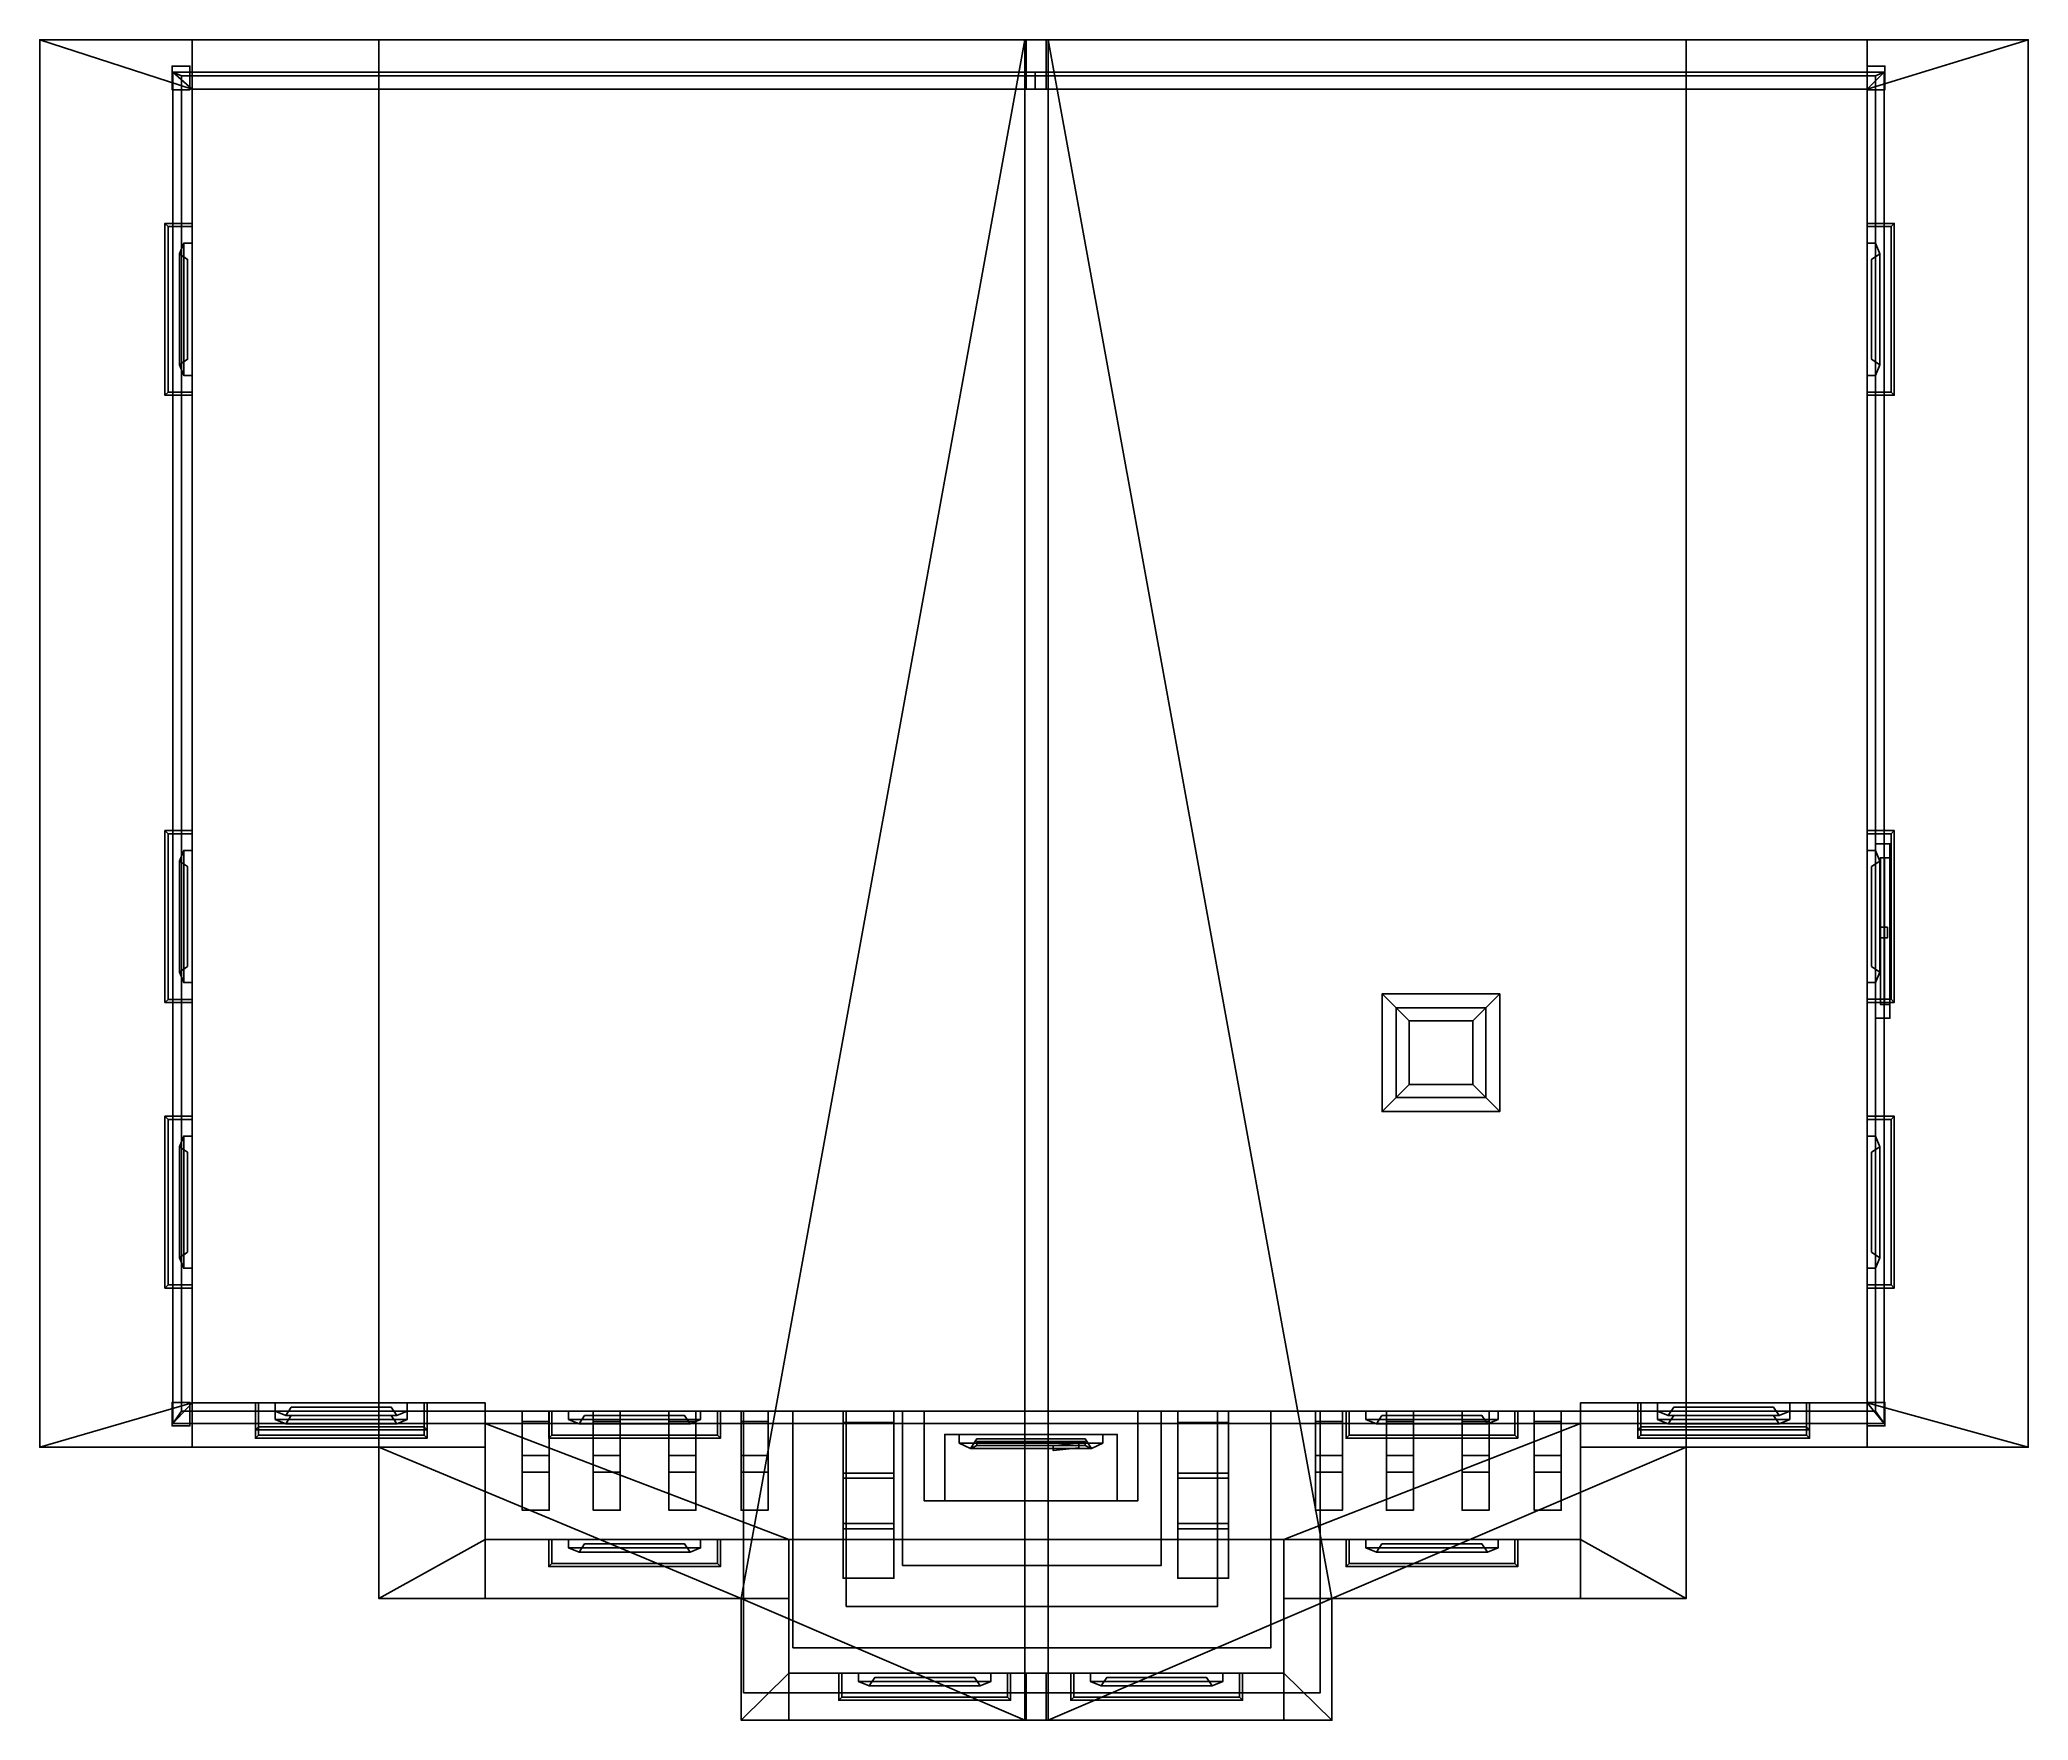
# Model space of a CAD drawing. Extents: x -3.19 to 3.22, y -3.15 to 2.27.
import ezdxf

# ---------------------------------------------------------------- set-up
doc = ezdxf.new("R2010")
doc.units = 0

msp = doc.modelspace()

# ---------------------------------------------------------------- linework, layer by layer
for points in [[(-2.697, 2.2683, 3.8301), (-3.188, 2.2683, 3.5354), (-2.0943, 2.2683, 4.6221)], [(-3.188, -2.2692, 3.5354), (-2.0943, -2.2692, 4.6221), (-2.0943, 2.2683, 4.6221), (-3.188, 2.2683, 3.5354)], [(-2.697, -2.1255, 3.8301), (-3.188, -2.2692, 3.5354), (-3.188, 2.2683, 3.5354), (-2.697, 2.1086, 3.8301)], [(-2.697, 2.1086, 3.8301), (-3.188, 2.2683, 3.5354), (-2.697, 2.2683, 3.8301)], [(-2.697, 2.2683, 3.8301), (-2.0943, 2.2683, 4.6221), (-0.0121, 2.2683, 6.7343), (-0.007, 2.2683, 6.552)], [(-0.007, 2.1086, 6.552), (-2.697, 2.1086, 3.8301), (-2.697, 2.2683, 3.8301), (-0.007, 2.2683, 6.552)], [(-2.0943, -2.2692, 4.6221), (-0.9264, -2.7572, 5.7652), (-0.0121, 2.2683, 6.7343), (-2.0943, 2.2683, 4.6221)], [(-0.0121, 2.2683, 6.7343), (-0.9264, -2.7572, 5.7652), (-0.0121, -3.1493, 6.7343)], [(-0.007, 2.2683, 6.552), (-0.0121, 2.2683, 6.7343), (0.0638, 2.2683, 6.7343), (0.0566, 2.2683, 6.552)], [(-0.0121, 2.2683, 6.7343), (-0.0121, -3.1493, 6.7343), (0.0638, -3.1493, 6.7343), (0.0638, 2.2683, 6.7343)], [(0.0566, 2.1086, 6.552), (-0.007, 2.1086, 6.552), (-0.007, 2.2683, 6.552), (0.0566, 2.2683, 6.552)], [(0.0566, 2.2683, 6.552), (0.0638, 2.2683, 6.7343), (2.1204, 2.2683, 4.6298), (2.7046, 2.2683, 3.8301)], [(0.0566, 2.1086, 6.552), (0.0566, 2.2683, 6.552), (2.7046, 2.2683, 3.8301), (2.7046, 2.1086, 3.8301)], [(0.0638, -3.1493, 6.7343), (0.9781, -2.7572, 5.8105), (0.0638, 2.2683, 6.7343)], [(2.1204, 2.2683, 4.6298), (0.0638, 2.2683, 6.7343), (0.9781, -2.7572, 5.8105), (2.1204, -2.2692, 4.6298)], [(2.7046, 2.2683, 3.8301), (2.1204, 2.2683, 4.6298), (3.2235, 2.2683, 3.5354)], [(3.2235, 2.2683, 3.5354), (2.1204, 2.2683, 4.6298), (2.1204, -2.2692, 4.6298), (3.2235, -2.2692, 3.5354)], [(2.7046, 2.1086, 3.8301), (3.2235, 2.2683, 3.5354), (3.2235, -2.2692, 3.5354), (2.7046, -2.1255, 3.8301)], [(2.7046, 2.2683, 3.8301), (3.2235, 2.2683, 3.5354), (2.7046, 2.1086, 3.8301)], [(-2.7616, 2.1074, 3.8677), (-2.7616, 2.1834, 3.8677), (-2.7616, 2.1834, -0.0125), (-2.7616, 2.1074, -0.0125)], [(-2.7616, 2.1834, 3.8677), (-2.7039, 2.1834, 3.8677), (-2.7039, 2.1834, -0.0125), (-2.7616, 2.1834, -0.0125)], [(-2.7039, 2.1834, 3.8677), (-2.7039, 2.1074, 3.8677), (-2.7039, 2.1074, -0.0125), (-2.7039, 2.1834, -0.0125)], [(2.7039, 2.1834, 3.8677), (2.7039, 2.1834, -0.0125), (2.7039, 2.1074, -0.0125), (2.7039, 2.1074, 3.8677)], [(2.7616, 2.1834, 3.8677), (2.7616, 2.1834, -0.0125), (2.7039, 2.1834, -0.0125), (2.7039, 2.1834, 3.8677)], [(2.7616, 2.1074, 3.8677), (2.7616, 2.1074, -0.0125), (2.7616, 2.1834, -0.0125), (2.7616, 2.1834, 3.8677)], [(2.7312, 2.1525, 2.0557), (-2.7312, 2.1525, 2.0557), (-2.7593, 2.1638, 2.103), (2.7593, 2.1638, 2.103)], [(-2.7312, 2.1525, 2.0557), (-2.7312, -2.1525, 2.0557), (-2.7593, -2.1931, 2.103), (-2.7593, 2.1638, 2.103)], [(-2.7593, 2.1638, 2.103), (-2.7593, -2.1931, 2.103), (-2.7593, -2.1931, 2.1501), (-2.7593, 2.1638, 2.1501)], [(0.0212, 2.1638, 2.1501), (2.7593, 2.1638, 2.103), (-2.7593, 2.1638, 2.103)], [(-2.7593, 2.1638, 2.1501), (0.0212, 2.1638, 2.1501), (-2.7593, 2.1638, 2.103)], [(0.0212, 2.1086, 2.1501), (0.0212, 2.1638, 2.1501), (-2.7593, 2.1638, 2.1501), (-2.697, 2.1086, 2.1501)], [(-2.697, 2.1086, 2.1501), (-2.7593, 2.1638, 2.1501), (-2.7593, -2.1931, 2.1501), (-2.697, -2.1255, 2.1501)], [(-2.7312, -2.1525), (-2.7312, -2.1525, 2.0557), (-2.7312, 2.1525, 2.0557), (-2.7312, 2.1525)], [(-2.7312, 2.1525), (-2.7312, 2.1525, 2.0557), (2.7312, 2.1525, 2.0557), (2.7312, 2.1525)], [(0.0212, 2.1638, 2.1501), (2.7593, 2.1638, 2.1501), (2.7593, 2.1638, 2.103)], [(0.0212, 2.1086, 2.1501), (2.7046, 2.1086, 2.1501), (2.7593, 2.1638, 2.1501), (0.0212, 2.1638, 2.1501)], [(2.7046, -2.1255, 2.1501), (2.7593, -2.1931, 2.1501), (2.7593, 2.1638, 2.1501), (2.7046, 2.1086, 2.1501)], [(2.7312, -2.1525, 2.0557), (2.7312, 2.1525, 2.0557), (2.7593, 2.1638, 2.103), (2.7593, -2.1931, 2.103)], [(2.7312, 2.1525), (2.7312, 2.1525, 2.0557), (2.7312, -2.1525, 2.0557), (2.7312, -2.1525)], [(2.7593, -2.1931, 2.103), (2.7593, 2.1638, 2.103), (2.7593, 2.1638, 2.1501), (2.7593, -2.1931, 2.1501)], [(-2.7039, 2.1074, 3.8677), (-2.7616, 2.1074, 3.8677), (-2.7616, 2.1074, -0.0125), (-2.7039, 2.1074, -0.0125)], [(-2.697, -2.1255, 2.1501), (-2.697, -2.1255, 3.8301), (-2.697, 2.1086, 3.8301), (-2.697, 2.1086, 2.1501)], [(0.0212, 2.1086, 2.1501), (-2.697, 2.1086, 2.1501), (-2.697, 2.1086, 3.8301)], [(0.0212, 2.1086, 2.1501), (-2.697, 2.1086, 3.8301), (-0.007, 2.1086, 6.552)], [(0.0212, 2.1086, 2.1501), (-0.007, 2.1086, 6.552), (0.0566, 2.1086, 6.552)], [(2.7046, 2.1086, 3.8301), (2.7046, 2.1086, 2.1501), (0.0212, 2.1086, 2.1501)], [(0.0212, 2.1086, 2.1501), (0.0566, 2.1086, 6.552), (2.7046, 2.1086, 3.8301)], [(2.7039, 2.1074, 3.8677), (2.7039, 2.1074, -0.0125), (2.7616, 2.1074, -0.0125), (2.7616, 2.1074, 3.8677)], [(2.7046, -2.1255, 2.1501), (2.7046, 2.1086, 2.1501), (2.7046, 2.1086, 3.8301), (2.7046, -2.1255, 3.8301)], [(-2.7842, 1.6761, 2.548), (-2.7742, 1.6661, 2.5194), (-2.7742, 1.1324, 2.5194), (-2.7842, 1.1224, 2.548)], [(-2.7842, 1.1224, 2.548), (-2.6968, 1.1224, 2.548), (-2.6968, 1.6761, 2.548), (-2.7842, 1.6761, 2.548)], [(-2.7742, 1.6661, 2.5194), (-2.7842, 1.6761, 2.548), (-2.6968, 1.6761, 2.548), (-2.6968, 1.6661, 2.5194)], [(2.7915, 1.6761, 2.548), (2.7042, 1.6761, 2.548), (2.7042, 1.1224, 2.548), (2.7915, 1.1224, 2.548)], [(2.7815, 1.6661, 2.5194), (2.7042, 1.6661, 2.5194), (2.7042, 1.6761, 2.548), (2.7915, 1.6761, 2.548)], [(2.7915, 1.1224, 2.548), (2.7815, 1.1324, 2.5194), (2.7815, 1.6661, 2.5194), (2.7915, 1.6761, 2.548)], [(-2.7742, 1.6661, 2.5194), (-2.6968, 1.6661, 2.5194), (-2.6968, 1.1324, 2.5194), (-2.7742, 1.1324, 2.5194)], [(-2.7236, 1.1863, 2.548), (-2.7375, 1.2203, 2.5749), (-2.7375, 1.5782, 2.5749), (-2.7236, 1.6122, 2.548)], [(-2.7236, 1.6122, 3.3675), (-2.7375, 1.5782, 3.3389), (-2.7375, 1.2203, 3.3389), (-2.7236, 1.1863, 3.3675)], [(-2.7375, 1.5782, 3.3389), (-2.7236, 1.6122, 3.3675), (-2.7236, 1.6122, 2.548), (-2.7375, 1.5782, 2.5749)], [(-2.6968, 1.6122, 3.3675), (-2.7236, 1.6122, 3.3675), (-2.7236, 1.1863, 3.3675), (-2.6968, 1.1863, 3.3675)], [(-2.7236, 1.6122, 3.3675), (-2.6968, 1.6122, 3.3675), (-2.6968, 1.6122, 2.548), (-2.7236, 1.6122, 2.548)], [(2.7815, 1.1324, 2.5194), (2.7042, 1.1324, 2.5194), (2.7042, 1.6661, 2.5194), (2.7815, 1.6661, 2.5194)], [(2.7042, 1.1863, 3.3675), (2.731, 1.1863, 3.3675), (2.731, 1.6122, 3.3675), (2.7042, 1.6122, 3.3675)], [(2.731, 1.6122, 2.548), (2.7042, 1.6122, 2.548), (2.7042, 1.6122, 3.3675), (2.731, 1.6122, 3.3675)], [(2.731, 1.6122, 2.548), (2.7448, 1.5782, 2.5749), (2.7448, 1.2203, 2.5749), (2.731, 1.1863, 2.548)], [(2.731, 1.1863, 3.3675), (2.7448, 1.2203, 3.3389), (2.7448, 1.5782, 3.3389), (2.731, 1.6122, 3.3675)], [(2.731, 1.6122, 3.3675), (2.7448, 1.5782, 3.3389), (2.7448, 1.5782, 2.5749), (2.731, 1.6122, 2.548)], [(-2.7375, 1.5782, 2.5749), (-2.7111, 1.5603, 2.5901), (-2.7111, 1.5603, 3.3236), (-2.7375, 1.5782, 3.3389)], [(-2.7375, 1.5782, 3.3389), (-2.7111, 1.5603, 3.3236), (-2.7111, 1.2382, 3.3236), (-2.7375, 1.2203, 3.3389)], [(-2.7375, 1.2203, 2.5749), (-2.7111, 1.2382, 2.5901), (-2.7111, 1.5603, 2.5901), (-2.7375, 1.5782, 2.5749)], [(-2.7111, 1.2382, 2.5901), (-2.7111, 1.2382, 3.3236), (-2.7111, 1.5603, 3.3236), (-2.7111, 1.5603, 2.5901)], [(2.7448, 1.5782, 3.3389), (2.7184, 1.5603, 3.3236), (2.7184, 1.5603, 2.5901), (2.7448, 1.5782, 2.5749)], [(2.7448, 1.2203, 3.3389), (2.7184, 1.2382, 3.3236), (2.7184, 1.5603, 3.3236), (2.7448, 1.5782, 3.3389)], [(2.7448, 1.5782, 2.5749), (2.7184, 1.5603, 2.5901), (2.7184, 1.2382, 2.5901), (2.7448, 1.2203, 2.5749)], [(2.7184, 1.5603, 2.5901), (2.7184, 1.5603, 3.3236), (2.7184, 1.2382, 3.3236), (2.7184, 1.2382, 2.5901)], [(-2.7375, 1.2203, 3.3389), (-2.7111, 1.2382, 3.3236), (-2.7111, 1.2382, 2.5901), (-2.7375, 1.2203, 2.5749)], [(-2.7236, 1.1863, 3.3675), (-2.7375, 1.2203, 3.3389), (-2.7375, 1.2203, 2.5749), (-2.7236, 1.1863, 2.548)], [(2.7448, 1.2203, 2.5749), (2.7184, 1.2382, 2.5901), (2.7184, 1.2382, 3.3236), (2.7448, 1.2203, 3.3389)], [(2.7448, 1.2203, 3.3389), (2.731, 1.1863, 3.3675), (2.731, 1.1863, 2.548), (2.7448, 1.2203, 2.5749)], [(-2.7236, 1.1863, 2.548), (-2.6968, 1.1863, 2.548), (-2.6968, 1.1863, 3.3675), (-2.7236, 1.1863, 3.3675)], [(2.731, 1.1863, 3.3675), (2.7042, 1.1863, 3.3675), (2.7042, 1.1863, 2.548), (2.731, 1.1863, 2.548)], [(-2.7742, 1.1324, 2.5194), (-2.6968, 1.1324, 2.5194), (-2.6968, 1.1224, 2.548), (-2.7842, 1.1224, 2.548)], [(2.7815, 1.1324, 2.5194), (2.7915, 1.1224, 2.548), (2.7042, 1.1224, 2.548), (2.7042, 1.1324, 2.5194)], [(-2.7742, -0.2914, 2.5194), (-2.7842, -0.2814, 2.548), (-2.6968, -0.2814, 2.548), (-2.6968, -0.2914, 2.5194)], [(-2.7842, -0.8352, 2.548), (-2.6968, -0.8352, 2.548), (-2.6968, -0.2814, 2.548), (-2.7842, -0.2814, 2.548)], [(-2.7842, -0.2814, 2.548), (-2.7742, -0.2914, 2.5194), (-2.7742, -0.8252, 2.5194), (-2.7842, -0.8352, 2.548)], [(-2.7742, -0.2914, 2.5194), (-2.6968, -0.2914, 2.5194), (-2.6968, -0.8252, 2.5194), (-2.7742, -0.8252, 2.5194)], [(2.7815, -0.2914, 2.5194), (2.7042, -0.2914, 2.5194), (2.7042, -0.2814, 2.548), (2.7915, -0.2814, 2.548)], [(2.7915, -0.2814, 2.548), (2.7042, -0.2814, 2.548), (2.7042, -0.8352, 2.548), (2.7915, -0.8352, 2.548)], [(2.7815, -0.8251, 2.5194), (2.7042, -0.8251, 2.5194), (2.7042, -0.2914, 2.5194), (2.7815, -0.2914, 2.5194)], [(2.7915, -0.8352, 2.548), (2.7815, -0.8251, 2.5194), (2.7815, -0.2914, 2.5194), (2.7915, -0.2814, 2.548)], [(-2.7375, -0.3794, 3.3389), (-2.7236, -0.3453, 3.3675), (-2.7236, -0.3453, 2.548), (-2.7375, -0.3794, 2.5749)], [(-2.7236, -0.3453, 3.3675), (-2.7375, -0.3794, 3.3389), (-2.7375, -0.7372, 3.3389), (-2.7236, -0.7713, 3.3675)], [(-2.7236, -0.7713, 2.548), (-2.7375, -0.7372, 2.5749), (-2.7375, -0.3794, 2.5749), (-2.7236, -0.3453, 2.548)], [(-2.7375, -0.7372, 2.5749), (-2.7111, -0.7193, 2.5901), (-2.7111, -0.3973, 2.5901), (-2.7375, -0.3794, 2.5749)], [(-2.7375, -0.3794, 3.3389), (-2.7111, -0.3973, 3.3236), (-2.7111, -0.7193, 3.3236), (-2.7375, -0.7372, 3.3389)], [(-2.7375, -0.3794, 2.5749), (-2.7111, -0.3973, 2.5901), (-2.7111, -0.3973, 3.3236), (-2.7375, -0.3794, 3.3389)], [(-2.7236, -0.3453, 3.3675), (-2.6968, -0.3453, 3.3675), (-2.6968, -0.3453, 2.548), (-2.7236, -0.3453, 2.548)], [(-2.6968, -0.3453, 3.3675), (-2.7236, -0.3453, 3.3675), (-2.7236, -0.7713, 3.3675), (-2.6968, -0.7713, 3.3675)], [(2.731, -0.3453, 2.548), (2.7042, -0.3453, 2.548), (2.7042, -0.3453, 3.3675), (2.731, -0.3453, 3.3675)], [(2.7042, -0.7713, 3.3675), (2.731, -0.7713, 3.3675), (2.731, -0.3453, 3.3675), (2.7042, -0.3453, 3.3675)], [(2.7448, -0.3794, 2.5749), (2.7184, -0.3973, 2.5901), (2.7184, -0.7193, 2.5901), (2.7448, -0.7372, 2.5749)], [(2.7448, -0.7372, 3.3389), (2.7184, -0.7193, 3.3236), (2.7184, -0.3973, 3.3236), (2.7448, -0.3794, 3.3389)], [(2.7448, -0.3794, 3.3389), (2.7184, -0.3973, 3.3236), (2.7184, -0.3973, 2.5901), (2.7448, -0.3794, 2.5749)], [(2.731, -0.3453, 3.3675), (2.7448, -0.3794, 3.3389), (2.7448, -0.3794, 2.5749), (2.731, -0.3453, 2.548)], [(2.731, -0.7713, 3.3675), (2.7448, -0.7372, 3.3389), (2.7448, -0.3794, 3.3389), (2.731, -0.3453, 3.3675)], [(2.731, -0.3453, 2.548), (2.7448, -0.3794, 2.5749), (2.7448, -0.7372, 2.5749), (2.731, -0.7713, 2.548)], [(2.7775, -0.8864, 0.5525), (2.7312, -0.8864, 0.5525), (2.7312, -0.3237, 0.5525), (2.7775, -0.3237, 0.5525)], [(2.7775, -0.3237, 0.9058), (2.7312, -0.3237, 0.9058), (2.7312, -0.8864, 0.9024), (2.7775, -0.8864, 0.9024)], [(2.7775, -0.3237, 0.5525), (2.7312, -0.3237, 0.5525), (2.7312, -0.3237, 0.9058), (2.7775, -0.3237, 0.9058)], [(2.7775, -0.3687, 0.8701), (2.7468, -0.3687, 0.8701), (2.7468, -0.3687, 0.5903), (2.7775, -0.3687, 0.5903)], [(2.7775, -0.8414, 0.8701), (2.7468, -0.8414, 0.8701), (2.7468, -0.3687, 0.8701), (2.7775, -0.3687, 0.8701)], [(2.7775, -0.3687, 0.5903), (2.7468, -0.3687, 0.5903), (2.7468, -0.8414, 0.5903), (2.7775, -0.8414, 0.5903)], [(2.7599, -0.3687, 0.7446), (2.7468, -0.3687, 0.7446), (2.7468, -0.8414, 0.7446), (2.7599, -0.8414, 0.7446)], [(2.7599, -0.8414, 0.7106), (2.7468, -0.8414, 0.7106), (2.7468, -0.3687, 0.7106), (2.7599, -0.3687, 0.7106)], [(2.7468, -0.8414, 0.8701), (2.7468, -0.8414, 0.5903), (2.7468, -0.3687, 0.5903), (2.7468, -0.3687, 0.8701)], [(2.7599, -0.8414, 0.7446), (2.7599, -0.8414, 0.7106), (2.7599, -0.3687, 0.7106), (2.7599, -0.3687, 0.7446)], [(2.7775, -0.3237, 0.5525), (2.7775, -0.3687, 0.5903), (2.7775, -0.8414, 0.5903), (2.7775, -0.8864, 0.5525)], [(2.7775, -0.8864, 0.9024), (2.7775, -0.8414, 0.8701), (2.7775, -0.3687, 0.8701), (2.7775, -0.3237, 0.9058)], [(2.7775, -0.3237, 0.9058), (2.7775, -0.3687, 0.8701), (2.7775, -0.3687, 0.5903), (2.7775, -0.3237, 0.5525)], [(-2.7111, -0.7193, 2.5901), (-2.7111, -0.7193, 3.3236), (-2.7111, -0.3973, 3.3236), (-2.7111, -0.3973, 2.5901)], [(2.7184, -0.3973, 2.5901), (2.7184, -0.3973, 3.3236), (2.7184, -0.7193, 3.3236), (2.7184, -0.7193, 2.5901)], [(2.7699, -0.5927, 0.5903), (2.7468, -0.5927, 0.5903), (2.7468, -0.5927, 0.8701), (2.7699, -0.5927, 0.8701)], [(2.7699, -0.6267, 0.8701), (2.7468, -0.6267, 0.8701), (2.7468, -0.6267, 0.5903), (2.7699, -0.6267, 0.5903)], [(2.7699, -0.5927, 0.8701), (2.7699, -0.6267, 0.8701), (2.7699, -0.6267, 0.5903), (2.7699, -0.5927, 0.5903)], [(-2.7375, -0.7372, 3.3389), (-2.7111, -0.7193, 3.3236), (-2.7111, -0.7193, 2.5901), (-2.7375, -0.7372, 2.5749)], [(-2.7236, -0.7713, 3.3675), (-2.7375, -0.7372, 3.3389), (-2.7375, -0.7372, 2.5749), (-2.7236, -0.7713, 2.548)], [(2.7448, -0.7372, 2.5749), (2.7184, -0.7193, 2.5901), (2.7184, -0.7193, 3.3236), (2.7448, -0.7372, 3.3389)], [(2.7448, -0.7372, 3.3389), (2.731, -0.7713, 3.3675), (2.731, -0.7713, 2.548), (2.7448, -0.7372, 2.5749)], [(-2.7742, -0.8252, 2.5194), (-2.6968, -0.8252, 2.5194), (-2.6968, -0.8352, 2.548), (-2.7842, -0.8352, 2.548)], [(-2.7236, -0.7713, 2.548), (-2.6968, -0.7713, 2.548), (-2.6968, -0.7713, 3.3675), (-2.7236, -0.7713, 3.3675)], [(1.4743, -0.8528, 6.1187), (1.1854, -0.8528, 6.1187), (1.1402, -0.8076, 6.3586), (1.5195, -0.8076, 6.3586)], [(1.1854, -0.8528, 6.1187), (1.1854, -1.1417, 6.1187), (1.1402, -1.1869, 6.3586), (1.1402, -0.8076, 6.3586)], [(1.1402, -0.8076, 6.3586), (1.1402, -1.1869, 6.3586), (1.1402, -1.1869, 6.4315), (1.1402, -0.8076, 6.4315)], [(1.5195, -0.8076, 6.3586), (1.1402, -0.8076, 6.3586), (1.1402, -0.8076, 6.4315), (1.5195, -0.8076, 6.4315)], [(1.5195, -0.8076, 6.4315), (1.1402, -0.8076, 6.4315), (1.227, -0.8944, 6.4315), (1.4328, -0.8944, 6.4315)], [(1.1402, -0.8076, 6.4315), (1.1402, -1.1869, 6.4315), (1.227, -1.1002, 6.4315), (1.227, -0.8944, 6.4315)], [(1.5195, -1.1869, 6.4315), (1.5195, -0.8076, 6.4315), (1.4328, -0.8944, 6.4315), (1.4328, -1.1002, 6.4315)], [(1.4743, -1.1417, 6.1187), (1.4743, -0.8528, 6.1187), (1.5195, -0.8076, 6.3586), (1.5195, -1.1869, 6.3586)], [(1.5195, -1.1869, 6.3586), (1.5195, -0.8076, 6.3586), (1.5195, -0.8076, 6.4315), (1.5195, -1.1869, 6.4315)], [(2.731, -0.7713, 3.3675), (2.7042, -0.7713, 3.3675), (2.7042, -0.7713, 2.548), (2.731, -0.7713, 2.548)], [(2.7815, -0.8251, 2.5194), (2.7915, -0.8352, 2.548), (2.7042, -0.8352, 2.548), (2.7042, -0.8251, 2.5194)], [(1.1854, -1.1417, 5.5978), (1.1854, -1.1417, 6.1187), (1.1854, -0.8528, 6.1187), (1.1854, -0.8528, 5.5978)], [(1.4743, -0.8528, 6.1187), (1.4743, -0.8528, 5.2942), (1.1854, -0.8528, 5.5978), (1.1854, -0.8528, 6.1187)], [(1.227, -0.8944, 6.4315), (1.227, -1.1002, 6.4315), (1.227, -1.1002, 5.5601), (1.227, -0.8944, 5.5601)], [(1.4328, -0.8944, 6.4315), (1.227, -0.8944, 6.4315), (1.227, -0.8944, 5.5601), (1.4328, -0.8944, 5.3417)], [(1.4328, -1.1002, 6.4315), (1.4328, -0.8944, 6.4315), (1.4328, -0.8944, 5.3417), (1.4328, -1.1002, 5.3417)], [(1.4743, -0.8528, 5.2942), (1.4743, -0.8528, 6.1187), (1.4743, -1.1417, 6.1187), (1.4743, -1.1417, 5.2942)], [(2.7775, -0.8864, 0.9024), (2.7312, -0.8864, 0.9024), (2.7312, -0.8864, 0.5525), (2.7775, -0.8864, 0.5525)], [(2.7775, -0.8414, 0.5903), (2.7468, -0.8414, 0.5903), (2.7468, -0.8414, 0.8701), (2.7775, -0.8414, 0.8701)], [(2.7775, -0.8864, 0.5525), (2.7775, -0.8414, 0.5903), (2.7775, -0.8414, 0.8701), (2.7775, -0.8864, 0.9024)], [(1.1402, -1.1869, 6.4315), (1.5195, -1.1869, 6.4315), (1.4328, -1.1002, 6.4315), (1.227, -1.1002, 6.4315)], [(1.1854, -1.1417, 6.1187), (1.4743, -1.1417, 6.1187), (1.5195, -1.1869, 6.3586), (1.1402, -1.1869, 6.3586)], [(1.4743, -1.1417, 5.2942), (1.4743, -1.1417, 6.1187), (1.1854, -1.1417, 6.1187), (1.1854, -1.1417, 5.5978)], [(1.227, -1.1002, 6.4315), (1.4328, -1.1002, 6.4315), (1.4328, -1.1002, 5.3417), (1.227, -1.1002, 5.5601)], [(-2.7842, -1.2023, 2.548), (-2.7742, -1.2123, 2.5194), (-2.7742, -1.7461, 2.5194), (-2.7842, -1.7561, 2.548)], [(-2.7842, -1.7561, 2.548), (-2.6968, -1.7561, 2.548), (-2.6968, -1.2023, 2.548), (-2.7842, -1.2023, 2.548)], [(-2.7742, -1.2123, 2.5194), (-2.7842, -1.2023, 2.548), (-2.6968, -1.2023, 2.548), (-2.6968, -1.2123, 2.5194)], [(-2.7742, -1.2123, 2.5194), (-2.6968, -1.2123, 2.5194), (-2.6968, -1.7461, 2.5194), (-2.7742, -1.7461, 2.5194)], [(1.1402, -1.1869, 6.3586), (1.5195, -1.1869, 6.3586), (1.5195, -1.1869, 6.4315), (1.1402, -1.1869, 6.4315)], [(2.7915, -1.2023, 2.548), (2.7042, -1.2023, 2.548), (2.7042, -1.7561, 2.548), (2.7915, -1.7561, 2.548)], [(2.7815, -1.2123, 2.5194), (2.7042, -1.2123, 2.5194), (2.7042, -1.2023, 2.548), (2.7915, -1.2023, 2.548)], [(2.7815, -1.746, 2.5194), (2.7042, -1.746, 2.5194), (2.7042, -1.2123, 2.5194), (2.7815, -1.2123, 2.5194)], [(2.7915, -1.7561, 2.548), (2.7815, -1.746, 2.5194), (2.7815, -1.2123, 2.5194), (2.7915, -1.2023, 2.548)], [(-2.7236, -1.6922, 2.548), (-2.7375, -1.6581, 2.5749), (-2.7375, -1.3003, 2.5749), (-2.7236, -1.2662, 2.548)], [(-2.7236, -1.2662, 3.3675), (-2.7375, -1.3003, 3.3389), (-2.7375, -1.6581, 3.3389), (-2.7236, -1.6922, 3.3675)], [(-2.7375, -1.3003, 3.3389), (-2.7236, -1.2662, 3.3675), (-2.7236, -1.2662, 2.548), (-2.7375, -1.3003, 2.5749)], [(-2.6968, -1.2662, 3.3675), (-2.7236, -1.2662, 3.3675), (-2.7236, -1.6922, 3.3675), (-2.6968, -1.6922, 3.3675)], [(-2.7236, -1.2662, 3.3675), (-2.6968, -1.2662, 3.3675), (-2.6968, -1.2662, 2.548), (-2.7236, -1.2662, 2.548)], [(2.7042, -1.6922, 3.3675), (2.731, -1.6922, 3.3675), (2.731, -1.2662, 3.3675), (2.7042, -1.2662, 3.3675)], [(2.731, -1.2662, 2.548), (2.7042, -1.2662, 2.548), (2.7042, -1.2662, 3.3675), (2.731, -1.2662, 3.3675)], [(2.731, -1.2662, 2.548), (2.7448, -1.3003, 2.5749), (2.7448, -1.6581, 2.5749), (2.731, -1.6922, 2.548)], [(2.731, -1.6922, 3.3675), (2.7448, -1.6581, 3.3389), (2.7448, -1.3003, 3.3389), (2.731, -1.2662, 3.3675)], [(2.731, -1.2662, 3.3675), (2.7448, -1.3003, 3.3389), (2.7448, -1.3003, 2.5749), (2.731, -1.2662, 2.548)], [(-2.7375, -1.3003, 2.5749), (-2.7111, -1.3182, 2.5901), (-2.7111, -1.3182, 3.3236), (-2.7375, -1.3003, 3.3389)], [(-2.7375, -1.3003, 3.3389), (-2.7111, -1.3182, 3.3236), (-2.7111, -1.6402, 3.3236), (-2.7375, -1.6581, 3.3389)], [(-2.7375, -1.6581, 2.5749), (-2.7111, -1.6402, 2.5901), (-2.7111, -1.3182, 2.5901), (-2.7375, -1.3003, 2.5749)], [(-2.7111, -1.6402, 2.5901), (-2.7111, -1.6402, 3.3236), (-2.7111, -1.3182, 3.3236), (-2.7111, -1.3182, 2.5901)], [(2.7448, -1.3003, 3.3389), (2.7184, -1.3182, 3.3236), (2.7184, -1.3182, 2.5901), (2.7448, -1.3003, 2.5749)], [(2.7448, -1.6581, 3.3389), (2.7184, -1.6402, 3.3236), (2.7184, -1.3182, 3.3236), (2.7448, -1.3003, 3.3389)], [(2.7448, -1.3003, 2.5749), (2.7184, -1.3182, 2.5901), (2.7184, -1.6402, 2.5901), (2.7448, -1.6581, 2.5749)], [(2.7184, -1.3182, 2.5901), (2.7184, -1.3182, 3.3236), (2.7184, -1.6402, 3.3236), (2.7184, -1.6402, 2.5901)], [(-2.7375, -1.6581, 3.3389), (-2.7111, -1.6402, 3.3236), (-2.7111, -1.6402, 2.5901), (-2.7375, -1.6581, 2.5749)], [(-2.7236, -1.6922, 3.3675), (-2.7375, -1.6581, 3.3389), (-2.7375, -1.6581, 2.5749), (-2.7236, -1.6922, 2.548)], [(2.7448, -1.6581, 2.5749), (2.7184, -1.6402, 2.5901), (2.7184, -1.6402, 3.3236), (2.7448, -1.6581, 3.3389)], [(2.7448, -1.6581, 3.3389), (2.731, -1.6922, 3.3675), (2.731, -1.6922, 2.548), (2.7448, -1.6581, 2.5749)], [(-2.7236, -1.6922, 2.548), (-2.6968, -1.6922, 2.548), (-2.6968, -1.6922, 3.3675), (-2.7236, -1.6922, 3.3675)], [(2.731, -1.6922, 3.3675), (2.7042, -1.6922, 3.3675), (2.7042, -1.6922, 2.548), (2.731, -1.6922, 2.548)], [(-2.7742, -1.7461, 2.5194), (-2.6968, -1.7461, 2.5194), (-2.6968, -1.7561, 2.548), (-2.7842, -1.7561, 2.548)], [(2.7815, -1.746, 2.5194), (2.7915, -1.7561, 2.548), (2.7042, -1.7561, 2.548), (2.7042, -1.746, 2.5194)], [(-2.697, -2.2692, 3.8301), (-3.188, -2.2692, 3.5354), (-2.697, -2.1255, 3.8301)], [(-2.7039, -2.1246, 3.8677), (-2.7039, -2.1246, -0.0125), (-2.7616, -2.1246, -0.0125), (-2.7616, -2.1246, 3.8677)], [(-2.7616, -2.1246, 3.8677), (-2.7616, -2.1246, -0.0125), (-2.7616, -2.2006, -0.0125), (-2.7616, -2.2006, 3.8677)], [(-1.752, -2.1255, 2.1501), (-2.697, -2.1255, 2.1501), (-2.7593, -2.1931, 2.1501), (-1.752, -2.1931, 2.1501)], [(-2.7312, -2.1525, 2.0557), (2.7312, -2.1525, 2.0557), (2.7593, -2.1931, 2.103), (-2.7593, -2.1931, 2.103)], [(-2.7312, -2.1525, 2.0557), (-2.7312, -2.1525), (2.7312, -2.1525), (2.7312, -2.1525, 2.0557)], [(-2.7039, -2.2006, 3.8677), (-2.7039, -2.2006, -0.0125), (-2.7039, -2.1246, -0.0125), (-2.7039, -2.1246, 3.8677)], [(-1.752, -2.1255, 2.1501), (-1.752, -2.1255, 4.7883), (-2.697, -2.1255, 3.8301), (-2.697, -2.1255, 2.1501)], [(-1.752, -2.2692, 4.7883), (-2.697, -2.2692, 3.8301), (-2.697, -2.1255, 3.8301), (-1.752, -2.1255, 4.7883)], [(-1.939, -2.2132, 2.5543), (-1.939, -2.1258, 2.5543), (-2.4928, -2.1258, 2.5543), (-2.4928, -2.2132, 2.5543)], [(-2.4827, -2.2032, 2.5257), (-2.4928, -2.2132, 2.5543), (-2.4928, -2.1258, 2.5543), (-2.4827, -2.1258, 2.5257)], [(-1.939, -2.2402, 0.7011), (-1.939, -2.1528, 0.7011), (-2.4928, -2.1528, 0.7011), (-2.4928, -2.2402, 0.7011)], [(-2.4827, -2.2302, 0.6725), (-2.4928, -2.2402, 0.7011), (-2.4928, -2.1528, 0.7011), (-2.4827, -2.1528, 0.6725)], [(-2.4827, -2.2032, 2.5257), (-2.4827, -2.1258, 2.5257), (-1.949, -2.1258, 2.5257), (-1.949, -2.2032, 2.5257)], [(-2.4827, -2.2302, 0.6725), (-2.4827, -2.1528, 0.6725), (-1.949, -2.1528, 0.6725), (-1.949, -2.2302, 0.6725)], [(-2.4289, -2.1258, 3.3737), (-2.4289, -2.1526, 3.3737), (-2.0029, -2.1526, 3.3737), (-2.0029, -2.1258, 3.3737)], [(-2.4289, -2.1526, 3.3737), (-2.4289, -2.1258, 3.3737), (-2.4289, -2.1258, 2.5543), (-2.4289, -2.1526, 2.5543)], [(-2.0029, -2.1526, 2.5543), (-2.037, -2.1665, 2.5811), (-2.3948, -2.1665, 2.5811), (-2.4289, -2.1526, 2.5543)], [(-2.4289, -2.1526, 3.3737), (-2.3948, -2.1665, 3.3452), (-2.037, -2.1665, 3.3452), (-2.0029, -2.1526, 3.3737)], [(-2.3948, -2.1665, 3.3452), (-2.4289, -2.1526, 3.3737), (-2.4289, -2.1526, 2.5543), (-2.3948, -2.1665, 2.5811)], [(-2.4289, -2.1528, 1.5205), (-2.4289, -2.1796, 1.5205), (-2.0029, -2.1796, 1.5205), (-2.0029, -2.1528, 1.5205)], [(-2.4289, -2.1796, 1.5205), (-2.4289, -2.1528, 1.5205), (-2.4289, -2.1528, 0.7011), (-2.4289, -2.1796, 0.7011)], [(-2.0029, -2.1796, 0.7011), (-2.037, -2.1935, 0.7279), (-2.3948, -2.1935, 0.7279), (-2.4289, -2.1796, 0.7011)], [(-2.4289, -2.1796, 1.5205), (-2.3948, -2.1935, 1.492), (-2.037, -2.1935, 1.492), (-2.0029, -2.1796, 1.5205)], [(-2.3948, -2.1935, 1.492), (-2.4289, -2.1796, 1.5205), (-2.4289, -2.1796, 0.7011), (-2.3948, -2.1935, 0.7279)], [(-2.3948, -2.1665, 2.5811), (-2.3769, -2.1401, 2.5964), (-2.3769, -2.1401, 3.3299), (-2.3948, -2.1665, 3.3452)], [(-2.3948, -2.1665, 3.3452), (-2.3769, -2.1401, 3.3299), (-2.0549, -2.1401, 3.3299), (-2.037, -2.1665, 3.3452)], [(-2.037, -2.1665, 2.5811), (-2.0549, -2.1401, 2.5964), (-2.3769, -2.1401, 2.5964), (-2.3948, -2.1665, 2.5811)], [(-2.3948, -2.1935, 0.7279), (-2.3769, -2.1671, 0.7432), (-2.3769, -2.1671, 1.4767), (-2.3948, -2.1935, 1.492)], [(-2.3948, -2.1935, 1.492), (-2.3769, -2.1671, 1.4767), (-2.0549, -2.1671, 1.4767), (-2.037, -2.1935, 1.492)], [(-2.037, -2.1935, 0.7279), (-2.0549, -2.1671, 0.7432), (-2.3769, -2.1671, 0.7432), (-2.3948, -2.1935, 0.7279)], [(-2.0549, -2.1401, 2.5964), (-2.0549, -2.1401, 3.3299), (-2.3769, -2.1401, 3.3299), (-2.3769, -2.1401, 2.5964)], [(-2.0549, -2.1671, 0.7432), (-2.0549, -2.1671, 1.4767), (-2.3769, -2.1671, 1.4767), (-2.3769, -2.1671, 0.7432)], [(-2.037, -2.1665, 3.3452), (-2.0549, -2.1401, 3.3299), (-2.0549, -2.1401, 2.5964), (-2.037, -2.1665, 2.5811)], [(-2.037, -2.1935, 1.492), (-2.0549, -2.1671, 1.4767), (-2.0549, -2.1671, 0.7432), (-2.037, -2.1935, 0.7279)], [(-2.0029, -2.1526, 3.3737), (-2.037, -2.1665, 3.3452), (-2.037, -2.1665, 2.5811), (-2.0029, -2.1526, 2.5543)], [(-2.0029, -2.1796, 1.5205), (-2.037, -2.1935, 1.492), (-2.037, -2.1935, 0.7279), (-2.0029, -2.1796, 0.7011)], [(-2.0029, -2.1526, 2.5543), (-2.0029, -2.1258, 2.5543), (-2.0029, -2.1258, 3.3737), (-2.0029, -2.1526, 3.3737)], [(-2.0029, -2.1796, 0.7011), (-2.0029, -2.1528, 0.7011), (-2.0029, -2.1528, 1.5205), (-2.0029, -2.1796, 1.5205)], [(-1.949, -2.2032, 2.5257), (-1.949, -2.1258, 2.5257), (-1.939, -2.1258, 2.5543), (-1.939, -2.2132, 2.5543)], [(-1.949, -2.2302, 0.6725), (-1.949, -2.1528, 0.6725), (-1.939, -2.1528, 0.7011), (-1.939, -2.2402, 0.7011)], [(-1.752, -2.1255, 2.1501), (-1.752, -2.1931, 2.1501), (-1.752, -2.2692, 4.7883), (-1.752, -2.1255, 4.7883)], [(-1.6322, -2.1525, 1.9343), (-1.6322, -2.1525, 1.6046), (-1.6322, -2.35, 1.9935), (-1.6322, -2.1862, 1.9935)], [(-1.545, -2.1525, 1.9343), (-1.6322, -2.1525, 1.9343), (-1.6322, -2.1862, 1.9935), (-1.545, -2.1862, 1.9935)], [(-1.6322, -2.1525, 1.6046), (-1.545, -2.1525, 1.6046), (-1.545, -2.35, 1.9935), (-1.6322, -2.35, 1.9935)], [(-0.9932, -2.2402, 0.7011), (-0.9932, -2.1528, 0.7011), (-1.5469, -2.1528, 0.7011), (-1.5469, -2.2402, 0.7011)], [(-1.5369, -2.2302, 0.6725), (-1.5469, -2.2402, 0.7011), (-1.5469, -2.1528, 0.7011), (-1.5369, -2.1528, 0.6725)], [(-1.545, -2.1525, 1.6046), (-1.545, -2.1525, 1.9343), (-1.545, -2.1862, 1.9935), (-1.545, -2.35, 1.9935)], [(-1.5369, -2.2302, 0.6725), (-1.5369, -2.1528, 0.6725), (-1.0032, -2.1528, 0.6725), (-1.0032, -2.2302, 0.6725)], [(-1.483, -2.1528, 1.5205), (-1.483, -2.1796, 1.5205), (-1.0571, -2.1796, 1.5205), (-1.0571, -2.1528, 1.5205)], [(-1.483, -2.1796, 1.5205), (-1.483, -2.1528, 1.5205), (-1.483, -2.1528, 0.7011), (-1.483, -2.1796, 0.7011)], [(-1.0571, -2.1796, 0.7011), (-1.0911, -2.1935, 0.7279), (-1.449, -2.1935, 0.7279), (-1.483, -2.1796, 0.7011)], [(-1.483, -2.1796, 1.5205), (-1.449, -2.1935, 1.492), (-1.0911, -2.1935, 1.492), (-1.0571, -2.1796, 1.5205)], [(-1.449, -2.1935, 1.492), (-1.483, -2.1796, 1.5205), (-1.483, -2.1796, 0.7011), (-1.449, -2.1935, 0.7279)], [(-1.449, -2.1935, 0.7279), (-1.4311, -2.1671, 0.7432), (-1.4311, -2.1671, 1.4767), (-1.449, -2.1935, 1.492)], [(-1.449, -2.1935, 1.492), (-1.4311, -2.1671, 1.4767), (-1.109, -2.1671, 1.4767), (-1.0911, -2.1935, 1.492)], [(-1.0911, -2.1935, 0.7279), (-1.109, -2.1671, 0.7432), (-1.4311, -2.1671, 0.7432), (-1.449, -2.1935, 0.7279)], [(-1.109, -2.1671, 0.7432), (-1.109, -2.1671, 1.4767), (-1.4311, -2.1671, 1.4767), (-1.4311, -2.1671, 0.7432)], [(-1.4034, -2.1525, 1.6046), (-1.3162, -2.1525, 1.6046), (-1.3162, -2.35, 1.9935), (-1.4034, -2.35, 1.9935)], [(-1.3162, -2.1525, 1.9343), (-1.4034, -2.1525, 1.9343), (-1.4034, -2.1862, 1.9935), (-1.3162, -2.1862, 1.9935)], [(-1.4034, -2.1525, 1.9343), (-1.4034, -2.1525, 1.6046), (-1.4034, -2.35, 1.9935), (-1.4034, -2.1862, 1.9935)], [(-1.3162, -2.1525, 1.6046), (-1.3162, -2.1525, 1.9343), (-1.3162, -2.1862, 1.9935), (-1.3162, -2.35, 1.9935)], [(-1.1595, -2.1525, 1.9343), (-1.1595, -2.1525, 1.6046), (-1.1595, -2.35, 1.9935), (-1.1595, -2.1862, 1.9935)], [(-1.0722, -2.1525, 1.9343), (-1.1595, -2.1525, 1.9343), (-1.1595, -2.1862, 1.9935), (-1.0722, -2.1862, 1.9935)], [(-1.1595, -2.1525, 1.6046), (-1.0722, -2.1525, 1.6046), (-1.0722, -2.35, 1.9935), (-1.1595, -2.35, 1.9935)], [(-1.0911, -2.1935, 1.492), (-1.109, -2.1671, 1.4767), (-1.109, -2.1671, 0.7432), (-1.0911, -2.1935, 0.7279)], [(-1.0571, -2.1796, 1.5205), (-1.0911, -2.1935, 1.492), (-1.0911, -2.1935, 0.7279), (-1.0571, -2.1796, 0.7011)], [(-1.0722, -2.1525, 1.6046), (-1.0722, -2.1525, 1.9343), (-1.0722, -2.1862, 1.9935), (-1.0722, -2.35, 1.9935)], [(-1.0571, -2.1796, 0.7011), (-1.0571, -2.1528, 0.7011), (-1.0571, -2.1528, 1.5205), (-1.0571, -2.1796, 1.5205)], [(-1.0032, -2.2302, 0.6725), (-1.0032, -2.1528, 0.6725), (-0.9932, -2.1528, 0.7011), (-0.9932, -2.2402, 0.7011)], [(-0.9267, -2.1525, 1.6046), (-0.8395, -2.1525, 1.6046), (-0.8395, -2.35, 1.9935), (-0.9267, -2.35, 1.9935)], [(-0.8395, -2.1525, 1.9343), (-0.9267, -2.1525, 1.9343), (-0.9267, -2.1862, 1.9935), (-0.8395, -2.1862, 1.9935)], [(-0.9267, -2.1525, 1.9343), (-0.9267, -2.1525, 1.6046), (-0.9267, -2.35, 1.9935), (-0.9267, -2.1862, 1.9935)], [(-0.9188, -3.0613, 0.1536), (0.9402, -3.0613, 0.1536), (0.9402, -2.1525, 0.1536), (-0.9188, -2.1525, 0.1536)], [(-0.9188, -3.0613), (-0.9188, -3.0613, 0.1536), (-0.9188, -2.1525, 0.1536), (-0.9188, -2.1525)], [(-0.8395, -2.1525, 1.6046), (-0.8395, -2.1525, 1.9343), (-0.8395, -2.1862, 1.9935), (-0.8395, -2.35, 1.9935)], [(-0.7602, -2.9154, 0.2917), (0.7815, -2.9154, 0.2917), (0.7815, -2.1525, 0.2917), (-0.7602, -2.1525, 0.2917)], [(-0.7602, -2.9154, 0.1536), (-0.7602, -2.9154, 0.2917), (-0.7602, -2.1525, 0.2917), (-0.7602, -2.1525, 0.1536)], [(-0.5979, -2.3527, 1.3494), (-0.5979, -2.1525, 0.6097), (-0.4341, -2.1525, 0.6097), (-0.4341, -2.3527, 1.3494)], [(-0.5979, -2.1525, 1.2205), (-0.5979, -2.1889, 1.3494), (-0.4341, -2.1889, 1.3494), (-0.4341, -2.1525, 1.2205)], [(-0.5979, -2.1525, 0.6097), (-0.5979, -2.3527, 1.3494), (-0.5979, -2.1889, 1.3494), (-0.5979, -2.1525, 1.2205)], [(-0.5882, -2.7822, 0.4279), (0.6095, -2.7822, 0.4279), (0.6095, -2.1525, 0.4279), (-0.5882, -2.1525, 0.4279)], [(-0.5882, -2.7822, 0.2917), (-0.5882, -2.7822, 0.4279), (-0.5882, -2.1525, 0.4279), (-0.5882, -2.1525, 0.2917)], [(-0.4341, -2.1525, 1.2205), (-0.4341, -2.1889, 1.3494), (-0.4341, -2.3527, 1.3494), (-0.4341, -2.1525, 0.6097)], [(-0.4059, -2.6506, 0.5452), (0.4273, -2.6506, 0.5452), (0.4273, -2.1525, 0.5452), (-0.4059, -2.1525, 0.5452)], [(-0.4059, -2.6506, 0.4279), (-0.4059, -2.6506, 0.5452), (-0.4059, -2.1525, 0.5452), (-0.4059, -2.1525, 0.4279)], [(-0.3361, -2.4422, 1.9616), (0.3522, -2.4422, 1.9616), (0.3522, -2.1525, 1.9616), (-0.3361, -2.1525, 1.9616)], [(-0.3361, -2.4422, 0.5452), (-0.3361, -2.4422, 1.9616), (-0.3361, -2.1525, 1.9616), (-0.3361, -2.1525, 0.5452)], [(0.3522, -2.1525, 0.5452), (0.3522, -2.1525, 1.9616), (0.3522, -2.4422, 1.9616), (0.3522, -2.4422, 0.5452)], [(0.4273, -2.1525, 0.4279), (0.4273, -2.1525, 0.5452), (0.4273, -2.6506, 0.5452), (0.4273, -2.6506, 0.4279)], [(0.4812, -2.1525, 0.6097), (0.4812, -2.3527, 1.3494), (0.4812, -2.1889, 1.3494), (0.4812, -2.1525, 1.2205)], [(0.4812, -2.1525, 1.2205), (0.4812, -2.1889, 1.3494), (0.645, -2.1889, 1.3494), (0.645, -2.1525, 1.2205)], [(0.4812, -2.3527, 1.3494), (0.4812, -2.1525, 0.6097), (0.645, -2.1525, 0.6097), (0.645, -2.3527, 1.3494)], [(0.6095, -2.1525, 0.2917), (0.6095, -2.1525, 0.4279), (0.6095, -2.7822, 0.4279), (0.6095, -2.7822, 0.2917)], [(0.645, -2.1525, 1.2205), (0.645, -2.1889, 1.3494), (0.645, -2.3527, 1.3494), (0.645, -2.1525, 0.6097)], [(0.7815, -2.1525, 0.1536), (0.7815, -2.1525, 0.2917), (0.7815, -2.9154, 0.2917), (0.7815, -2.9154, 0.1536)], [(0.925, -2.1525, 1.6046), (1.0123, -2.1525, 1.6046), (1.0123, -2.35, 1.9935), (0.925, -2.35, 1.9935)], [(1.0123, -2.1525, 1.9343), (0.925, -2.1525, 1.9343), (0.925, -2.1862, 1.9935), (1.0123, -2.1862, 1.9935)], [(0.925, -2.1525, 1.9343), (0.925, -2.1525, 1.6046), (0.925, -2.35, 1.9935), (0.925, -2.1862, 1.9935)], [(0.9402, -2.1525), (0.9402, -2.1525, 0.1536), (0.9402, -3.0613, 0.1536), (0.9402, -3.0613)], [(1.0123, -2.1525, 1.6046), (1.0123, -2.1525, 1.9343), (1.0123, -2.1862, 1.9935), (1.0123, -2.35, 1.9935)], [(1.5777, -2.2402, 0.7011), (1.5777, -2.1528, 0.7011), (1.024, -2.1528, 0.7011), (1.024, -2.2402, 0.7011)], [(1.034, -2.2302, 0.6725), (1.024, -2.2402, 0.7011), (1.024, -2.1528, 0.7011), (1.034, -2.1528, 0.6725)], [(1.034, -2.2302, 0.6725), (1.034, -2.1528, 0.6725), (1.5678, -2.1528, 0.6725), (1.5678, -2.2302, 0.6725)], [(1.0879, -2.1528, 1.5205), (1.0879, -2.1796, 1.5205), (1.5139, -2.1796, 1.5205), (1.5139, -2.1528, 1.5205)], [(1.0879, -2.1796, 1.5205), (1.0879, -2.1528, 1.5205), (1.0879, -2.1528, 0.7011), (1.0879, -2.1796, 0.7011)], [(1.5139, -2.1796, 0.7011), (1.4798, -2.1935, 0.7279), (1.122, -2.1935, 0.7279), (1.0879, -2.1796, 0.7011)], [(1.0879, -2.1796, 1.5205), (1.122, -2.1935, 1.492), (1.4798, -2.1935, 1.492), (1.5139, -2.1796, 1.5205)], [(1.122, -2.1935, 1.492), (1.0879, -2.1796, 1.5205), (1.0879, -2.1796, 0.7011), (1.122, -2.1935, 0.7279)], [(1.122, -2.1935, 0.7279), (1.1398, -2.1671, 0.7432), (1.1398, -2.1671, 1.4767), (1.122, -2.1935, 1.492)], [(1.122, -2.1935, 1.492), (1.1398, -2.1671, 1.4767), (1.4619, -2.1671, 1.4767), (1.4798, -2.1935, 1.492)], [(1.4798, -2.1935, 0.7279), (1.4619, -2.1671, 0.7432), (1.1398, -2.1671, 0.7432), (1.122, -2.1935, 0.7279)], [(1.4619, -2.1671, 0.7432), (1.4619, -2.1671, 1.4767), (1.1398, -2.1671, 1.4767), (1.1398, -2.1671, 0.7432)], [(1.1539, -2.1525, 1.9343), (1.1539, -2.1525, 1.6046), (1.1539, -2.35, 1.9935), (1.1539, -2.1862, 1.9935)], [(1.2411, -2.1525, 1.9343), (1.1539, -2.1525, 1.9343), (1.1539, -2.1862, 1.9935), (1.2411, -2.1862, 1.9935)], [(1.1539, -2.1525, 1.6046), (1.2411, -2.1525, 1.6046), (1.2411, -2.35, 1.9935), (1.1539, -2.35, 1.9935)], [(1.2411, -2.1525, 1.6046), (1.2411, -2.1525, 1.9343), (1.2411, -2.1862, 1.9935), (1.2411, -2.35, 1.9935)], [(1.3978, -2.1525, 1.6046), (1.485, -2.1525, 1.6046), (1.485, -2.35, 1.9935), (1.3978, -2.35, 1.9935)], [(1.485, -2.1525, 1.9343), (1.3978, -2.1525, 1.9343), (1.3978, -2.1862, 1.9935), (1.485, -2.1862, 1.9935)], [(1.3978, -2.1525, 1.9343), (1.3978, -2.1525, 1.6046), (1.3978, -2.35, 1.9935), (1.3978, -2.1862, 1.9935)], [(1.4798, -2.1935, 1.492), (1.4619, -2.1671, 1.4767), (1.4619, -2.1671, 0.7432), (1.4798, -2.1935, 0.7279)], [(1.5139, -2.1796, 1.5205), (1.4798, -2.1935, 1.492), (1.4798, -2.1935, 0.7279), (1.5139, -2.1796, 0.7011)], [(1.485, -2.1525, 1.6046), (1.485, -2.1525, 1.9343), (1.485, -2.1862, 1.9935), (1.485, -2.35, 1.9935)], [(1.5139, -2.1796, 0.7011), (1.5139, -2.1528, 0.7011), (1.5139, -2.1528, 1.5205), (1.5139, -2.1796, 1.5205)], [(1.5678, -2.2302, 0.6725), (1.5678, -2.1528, 0.6725), (1.5777, -2.1528, 0.7011), (1.5777, -2.2402, 0.7011)], [(1.6305, -2.1525, 1.9343), (1.6305, -2.1525, 1.6046), (1.6305, -2.35, 1.9935), (1.6305, -2.1862, 1.9935)], [(1.7177, -2.1525, 1.9343), (1.6305, -2.1525, 1.9343), (1.6305, -2.1862, 1.9935), (1.7177, -2.1862, 1.9935)], [(1.6305, -2.1525, 1.6046), (1.7177, -2.1525, 1.6046), (1.7177, -2.35, 1.9935), (1.6305, -2.35, 1.9935)], [(1.7177, -2.1525, 1.6046), (1.7177, -2.1525, 1.9343), (1.7177, -2.1862, 1.9935), (1.7177, -2.35, 1.9935)], [(1.7802, -2.1255, 2.1501), (2.7046, -2.1255, 2.1501), (2.7046, -2.1255, 3.8301), (1.7802, -2.1255, 4.7883)], [(1.7802, -2.1255, 2.1501), (1.7802, -2.1931, 2.1501), (2.7593, -2.1931, 2.1501), (2.7046, -2.1255, 2.1501)], [(1.7802, -2.2692, 4.7883), (1.7802, -2.1255, 4.7883), (2.7046, -2.1255, 3.8301), (2.7046, -2.2692, 3.8301)], [(1.7802, -2.1255, 2.1501), (1.7802, -2.1255, 4.7883), (1.7802, -2.2692, 4.7883), (1.7802, -2.1931, 2.1501)], [(2.5183, -2.2132, 2.5543), (2.5183, -2.1258, 2.5543), (1.9646, -2.1258, 2.5543), (1.9646, -2.2132, 2.5543)], [(1.9746, -2.2032, 2.5257), (1.9646, -2.2132, 2.5543), (1.9646, -2.1258, 2.5543), (1.9746, -2.1258, 2.5257)], [(2.5183, -2.2402, 0.7011), (2.5183, -2.1528, 0.7011), (1.9646, -2.1528, 0.7011), (1.9646, -2.2402, 0.7011)], [(1.9746, -2.2302, 0.6725), (1.9646, -2.2402, 0.7011), (1.9646, -2.1528, 0.7011), (1.9746, -2.1528, 0.6725)], [(1.9746, -2.2032, 2.5257), (1.9746, -2.1258, 2.5257), (2.5083, -2.1258, 2.5257), (2.5083, -2.2032, 2.5257)], [(1.9746, -2.2302, 0.6725), (1.9746, -2.1528, 0.6725), (2.5083, -2.1528, 0.6725), (2.5083, -2.2302, 0.6725)], [(2.0285, -2.1258, 3.3737), (2.0285, -2.1526, 3.3737), (2.4544, -2.1526, 3.3737), (2.4544, -2.1258, 3.3737)], [(2.0285, -2.1526, 3.3737), (2.0285, -2.1258, 3.3737), (2.0285, -2.1258, 2.5543), (2.0285, -2.1526, 2.5543)], [(2.4544, -2.1526, 2.5543), (2.4204, -2.1665, 2.5811), (2.0625, -2.1665, 2.5811), (2.0285, -2.1526, 2.5543)], [(2.0285, -2.1526, 3.3737), (2.0625, -2.1665, 3.3452), (2.4204, -2.1665, 3.3452), (2.4544, -2.1526, 3.3737)], [(2.0625, -2.1665, 3.3452), (2.0285, -2.1526, 3.3737), (2.0285, -2.1526, 2.5543), (2.0625, -2.1665, 2.5811)], [(2.0285, -2.1528, 1.5205), (2.0285, -2.1796, 1.5205), (2.4544, -2.1796, 1.5205), (2.4544, -2.1528, 1.5205)], [(2.0285, -2.1796, 1.5205), (2.0285, -2.1528, 1.5205), (2.0285, -2.1528, 0.7011), (2.0285, -2.1796, 0.7011)], [(2.4544, -2.1796, 0.7011), (2.4204, -2.1935, 0.7279), (2.0625, -2.1935, 0.7279), (2.0285, -2.1796, 0.7011)], [(2.0285, -2.1796, 1.5205), (2.0625, -2.1935, 1.492), (2.4204, -2.1935, 1.492), (2.4544, -2.1796, 1.5205)], [(2.0625, -2.1935, 1.492), (2.0285, -2.1796, 1.5205), (2.0285, -2.1796, 0.7011), (2.0625, -2.1935, 0.7279)], [(2.0625, -2.1665, 2.5811), (2.0804, -2.1401, 2.5964), (2.0804, -2.1401, 3.3299), (2.0625, -2.1665, 3.3452)], [(2.0625, -2.1665, 3.3452), (2.0804, -2.1401, 3.3299), (2.4025, -2.1401, 3.3299), (2.4204, -2.1665, 3.3452)], [(2.4204, -2.1665, 2.5811), (2.4025, -2.1401, 2.5964), (2.0804, -2.1401, 2.5964), (2.0625, -2.1665, 2.5811)], [(2.0625, -2.1935, 0.7279), (2.0804, -2.1671, 0.7432), (2.0804, -2.1671, 1.4767), (2.0625, -2.1935, 1.492)], [(2.0625, -2.1935, 1.492), (2.0804, -2.1671, 1.4767), (2.4025, -2.1671, 1.4767), (2.4204, -2.1935, 1.492)], [(2.4204, -2.1935, 0.7279), (2.4025, -2.1671, 0.7432), (2.0804, -2.1671, 0.7432), (2.0625, -2.1935, 0.7279)], [(2.4025, -2.1401, 2.5964), (2.4025, -2.1401, 3.3299), (2.0804, -2.1401, 3.3299), (2.0804, -2.1401, 2.5964)], [(2.4025, -2.1671, 0.7432), (2.4025, -2.1671, 1.4767), (2.0804, -2.1671, 1.4767), (2.0804, -2.1671, 0.7432)], [(2.4204, -2.1665, 3.3452), (2.4025, -2.1401, 3.3299), (2.4025, -2.1401, 2.5964), (2.4204, -2.1665, 2.5811)], [(2.4204, -2.1935, 1.492), (2.4025, -2.1671, 1.4767), (2.4025, -2.1671, 0.7432), (2.4204, -2.1935, 0.7279)], [(2.4544, -2.1526, 3.3737), (2.4204, -2.1665, 3.3452), (2.4204, -2.1665, 2.5811), (2.4544, -2.1526, 2.5543)], [(2.4544, -2.1796, 1.5205), (2.4204, -2.1935, 1.492), (2.4204, -2.1935, 0.7279), (2.4544, -2.1796, 0.7011)], [(2.4544, -2.1526, 2.5543), (2.4544, -2.1258, 2.5543), (2.4544, -2.1258, 3.3737), (2.4544, -2.1526, 3.3737)], [(2.4544, -2.1796, 0.7011), (2.4544, -2.1528, 0.7011), (2.4544, -2.1528, 1.5205), (2.4544, -2.1796, 1.5205)], [(2.5083, -2.2032, 2.5257), (2.5083, -2.1258, 2.5257), (2.5183, -2.1258, 2.5543), (2.5183, -2.2132, 2.5543)], [(2.5083, -2.2302, 0.6725), (2.5083, -2.1528, 0.6725), (2.5183, -2.1528, 0.7011), (2.5183, -2.2402, 0.7011)], [(2.7039, -2.1246, -0.0125), (2.7039, -2.2006, -0.0125), (2.7039, -2.2006, 3.8677), (2.7039, -2.1246, 3.8677)], [(2.7039, -2.1246, 3.8677), (2.7616, -2.1246, 3.8677), (2.7616, -2.1246, -0.0125), (2.7039, -2.1246, -0.0125)], [(2.7046, -2.2692, 3.8301), (2.7046, -2.1255, 3.8301), (3.2235, -2.2692, 3.5354)], [(2.7616, -2.1246, 3.8677), (2.7616, -2.2006, 3.8677), (2.7616, -2.2006, -0.0125), (2.7616, -2.1246, -0.0125)], [(-2.7616, -2.2006, 3.8677), (-2.7616, -2.2006, -0.0125), (-2.7039, -2.2006, -0.0125), (-2.7039, -2.2006, 3.8677)], [(1.7802, -2.1931, 2.1501), (-1.752, -2.1931, 2.1501), (-2.7593, -2.1931, 2.103), (2.7593, -2.1931, 2.103)], [(-1.752, -2.1931, 2.1501), (-2.7593, -2.1931, 2.1501), (-2.7593, -2.1931, 2.103)], [(-2.4928, -2.2132, 2.5543), (-2.4827, -2.2032, 2.5257), (-1.949, -2.2032, 2.5257), (-1.939, -2.2132, 2.5543)], [(-2.4928, -2.2402, 0.7011), (-2.4827, -2.2302, 0.6725), (-1.949, -2.2302, 0.6725), (-1.939, -2.2402, 0.7011)], [(-0.7732, -2.5666, 2.1501), (-1.752, -2.5666, 2.1501), (-1.752, -2.1931, 2.1501)], [(-1.752, -2.1931, 2.1501), (1.7802, -2.1931, 2.1501), (0.8229, -2.5666, 2.1501), (-0.7732, -2.5666, 2.1501)], [(-1.752, -2.1931, 2.1501), (-1.752, -2.5666, 2.1501), (-1.752, -2.5666, 4.7883), (-1.752, -2.2692, 4.7883)], [(-1.545, -2.1862, 1.9935), (-1.6322, -2.1862, 1.9935), (-1.6322, -2.2956, 2.1501), (-1.545, -2.2956, 2.1501)], [(-1.6322, -2.1862, 1.9935), (-1.6322, -2.35, 1.9935), (-1.6322, -2.4725, 2.1501), (-1.6322, -2.2956, 2.1501)], [(-1.5469, -2.2402, 0.7011), (-1.5369, -2.2302, 0.6725), (-1.0032, -2.2302, 0.6725), (-0.9932, -2.2402, 0.7011)], [(-1.545, -2.35, 1.9935), (-1.545, -2.1862, 1.9935), (-1.545, -2.2956, 2.1501), (-1.545, -2.4725, 2.1501)], [(-1.4034, -2.1862, 1.9935), (-1.4034, -2.35, 1.9935), (-1.4034, -2.4725, 2.1501), (-1.4034, -2.2956, 2.1501)], [(-1.3162, -2.1862, 1.9935), (-1.4034, -2.1862, 1.9935), (-1.4034, -2.2956, 2.1501), (-1.3162, -2.2956, 2.1501)], [(-1.3162, -2.35, 1.9935), (-1.3162, -2.1862, 1.9935), (-1.3162, -2.2956, 2.1501), (-1.3162, -2.4725, 2.1501)], [(-1.0722, -2.1862, 1.9935), (-1.1595, -2.1862, 1.9935), (-1.1595, -2.2956, 2.1501), (-1.0722, -2.2956, 2.1501)], [(-1.1595, -2.1862, 1.9935), (-1.1595, -2.35, 1.9935), (-1.1595, -2.4725, 2.1501), (-1.1595, -2.2956, 2.1501)], [(-1.0722, -2.35, 1.9935), (-1.0722, -2.1862, 1.9935), (-1.0722, -2.2956, 2.1501), (-1.0722, -2.4725, 2.1501)], [(-0.9267, -2.1862, 1.9935), (-0.9267, -2.35, 1.9935), (-0.9267, -2.4725, 2.1501), (-0.9267, -2.2956, 2.1501)], [(-0.8395, -2.1862, 1.9935), (-0.9267, -2.1862, 1.9935), (-0.9267, -2.2956, 2.1501), (-0.8395, -2.2956, 2.1501)], [(-0.8395, -2.35, 1.9935), (-0.8395, -2.1862, 1.9935), (-0.8395, -2.2956, 2.1501), (-0.8395, -2.4725, 2.1501)], [(-0.5979, -2.1889, 1.3494), (-0.5979, -2.3527, 1.3494), (-0.5979, -2.5325, 1.848), (-0.5979, -2.3687, 1.848)], [(-0.4341, -2.1889, 1.3494), (-0.5979, -2.1889, 1.3494), (-0.5979, -2.3687, 1.848), (-0.4341, -2.3687, 1.848)], [(-0.4341, -2.3527, 1.3494), (-0.4341, -2.1889, 1.3494), (-0.4341, -2.3687, 1.848), (-0.4341, -2.5325, 1.848)], [(0.2864, -2.4422, 1.8872), (-0.2702, -2.4422, 1.8872), (-0.2702, -2.2277, 1.8872), (0.2864, -2.2277, 1.8872)], [(-0.2702, -2.4422, 1.8872), (-0.2702, -2.4422, 0.5452), (-0.2702, -2.2277, 0.5452), (-0.2702, -2.2277, 1.8872)], [(-0.2702, -2.2277, 0.5452), (0.2864, -2.2277, 0.5452), (0.2864, -2.2277, 1.8872), (-0.2702, -2.2277, 1.8872)], [(-0.2234, -2.2277, 1.664), (-0.2234, -2.2558, 1.664), (0.2395, -2.2558, 1.664), (0.2395, -2.2277, 1.664)], [(0.2395, -2.2277, 0.554), (0.2395, -2.2558, 0.554), (-0.2234, -2.2558, 0.554), (-0.2234, -2.2277, 0.554)], [(-0.2234, -2.2558, 0.554), (-0.2234, -2.2558, 1.3604), (-0.2234, -2.2277, 1.3604), (-0.2234, -2.2277, 0.554)], [(-0.2234, -2.2558, 1.3604), (-0.2234, -2.2558, 1.664), (-0.2234, -2.2277, 1.664), (-0.2234, -2.2277, 1.3604)], [(-0.1875, -2.2733, 1.321), (0.2036, -2.2733, 1.321), (0.1826, -2.242, 1.3492), (-0.1664, -2.242, 1.3492)], [(-0.1875, -2.2733, 1.6205), (-0.1875, -2.2733, 1.321), (-0.1664, -2.242, 1.3492), (-0.1664, -2.242, 1.5719)], [(0.2036, -2.2733, 1.6205), (-0.1875, -2.2733, 1.6205), (-0.1664, -2.242, 1.5719), (0.1826, -2.242, 1.5719)], [(-0.1664, -2.242, 1.5719), (-0.1664, -2.242, 1.3492), (0.1826, -2.242, 1.3492), (0.1826, -2.242, 1.5719)], [(0.2036, -2.2733, 1.321), (0.2036, -2.2733, 1.6205), (0.1826, -2.242, 1.5719), (0.1826, -2.242, 1.3492)], [(0.2395, -2.2558, 1.664), (0.2395, -2.2558, 1.3604), (0.2395, -2.2277, 1.3604), (0.2395, -2.2277, 1.664)], [(0.2395, -2.2558, 1.3604), (0.2395, -2.2558, 0.554), (0.2395, -2.2277, 0.554), (0.2395, -2.2277, 1.3604)], [(0.2864, -2.4422, 0.5452), (0.2864, -2.4422, 1.8872), (0.2864, -2.2277, 1.8872), (0.2864, -2.2277, 0.5452)], [(0.645, -2.1889, 1.3494), (0.4812, -2.1889, 1.3494), (0.4812, -2.3687, 1.848), (0.645, -2.3687, 1.848)], [(0.4812, -2.1889, 1.3494), (0.4812, -2.3527, 1.3494), (0.4812, -2.5325, 1.848), (0.4812, -2.3687, 1.848)], [(0.645, -2.3527, 1.3494), (0.645, -2.1889, 1.3494), (0.645, -2.3687, 1.848), (0.645, -2.5325, 1.848)], [(1.7802, -2.5666, 2.1501), (0.8229, -2.5666, 2.1501), (1.7802, -2.1931, 2.1501)], [(0.925, -2.1862, 1.9935), (0.925, -2.35, 1.9935), (0.925, -2.4725, 2.1501), (0.925, -2.2956, 2.1501)], [(1.0123, -2.1862, 1.9935), (0.925, -2.1862, 1.9935), (0.925, -2.2956, 2.1501), (1.0123, -2.2956, 2.1501)], [(1.0123, -2.35, 1.9935), (1.0123, -2.1862, 1.9935), (1.0123, -2.2956, 2.1501), (1.0123, -2.4725, 2.1501)], [(1.024, -2.2402, 0.7011), (1.034, -2.2302, 0.6725), (1.5678, -2.2302, 0.6725), (1.5777, -2.2402, 0.7011)], [(1.2411, -2.1862, 1.9935), (1.1539, -2.1862, 1.9935), (1.1539, -2.2956, 2.1501), (1.2411, -2.2956, 2.1501)], [(1.1539, -2.1862, 1.9935), (1.1539, -2.35, 1.9935), (1.1539, -2.4725, 2.1501), (1.1539, -2.2956, 2.1501)], [(1.2411, -2.35, 1.9935), (1.2411, -2.1862, 1.9935), (1.2411, -2.2956, 2.1501), (1.2411, -2.4725, 2.1501)], [(1.3978, -2.1862, 1.9935), (1.3978, -2.35, 1.9935), (1.3978, -2.4725, 2.1501), (1.3978, -2.2956, 2.1501)], [(1.485, -2.1862, 1.9935), (1.3978, -2.1862, 1.9935), (1.3978, -2.2956, 2.1501), (1.485, -2.2956, 2.1501)], [(1.485, -2.35, 1.9935), (1.485, -2.1862, 1.9935), (1.485, -2.2956, 2.1501), (1.485, -2.4725, 2.1501)], [(1.7177, -2.1862, 1.9935), (1.6305, -2.1862, 1.9935), (1.6305, -2.2956, 2.1501), (1.7177, -2.2956, 2.1501)], [(1.6305, -2.1862, 1.9935), (1.6305, -2.35, 1.9935), (1.6305, -2.4725, 2.1501), (1.6305, -2.2956, 2.1501)], [(1.7177, -2.35, 1.9935), (1.7177, -2.1862, 1.9935), (1.7177, -2.2956, 2.1501), (1.7177, -2.4725, 2.1501)], [(2.7593, -2.1931, 2.1501), (1.7802, -2.1931, 2.1501), (2.7593, -2.1931, 2.103)], [(1.7802, -2.1931, 2.1501), (1.7802, -2.2692, 4.7883), (1.7802, -2.5666, 4.7883), (1.7802, -2.5666, 2.1501)], [(1.9646, -2.2132, 2.5543), (1.9746, -2.2032, 2.5257), (2.5083, -2.2032, 2.5257), (2.5183, -2.2132, 2.5543)], [(1.9646, -2.2402, 0.7011), (1.9746, -2.2302, 0.6725), (2.5083, -2.2302, 0.6725), (2.5183, -2.2402, 0.7011)], [(2.7039, -2.2006, -0.0125), (2.7616, -2.2006, -0.0125), (2.7616, -2.2006, 3.8677), (2.7039, -2.2006, 3.8677)], [(-1.752, -2.2692, 4.7883), (-2.0943, -2.2692, 4.6221), (-3.188, -2.2692, 3.5354)], [(-2.697, -2.2692, 3.8301), (-1.752, -2.2692, 4.7883), (-3.188, -2.2692, 3.5354)], [(-2.0943, -2.2692, 4.6221), (-2.0943, -2.7572, 4.6221), (-0.9264, -2.7572, 5.7652)], [(-2.0943, -2.7572, 4.6221), (-2.0943, -2.2692, 4.6221), (-1.752, -2.2692, 4.7883), (-1.752, -2.5666, 4.7883)], [(-0.2234, -2.2558, 0.554), (0.2395, -2.2558, 0.554), (0.2036, -2.2733, 0.6011), (-0.1875, -2.2733, 0.6011)], [(0.2395, -2.2558, 1.664), (-0.2234, -2.2558, 1.664), (-0.1875, -2.2733, 1.6205), (0.2036, -2.2733, 1.6205)], [(-0.2234, -2.2558, 1.664), (-0.2234, -2.2558, 1.3604), (-0.1875, -2.2733, 1.321), (-0.1875, -2.2733, 1.6205)], [(-0.2234, -2.2558, 1.3604), (-0.2234, -2.2558, 0.554), (-0.1875, -2.2733, 0.6011), (-0.1875, -2.2733, 1.321)], [(0.2036, -2.2733, 1.321), (-0.1875, -2.2733, 1.321), (-0.1664, -2.2636, 1.2915), (0.1826, -2.2636, 1.2915)], [(-0.1875, -2.2733, 1.321), (-0.1875, -2.2733, 0.6011), (-0.1664, -2.2636, 0.6598), (-0.1664, -2.2636, 1.2915)], [(-0.1875, -2.2733, 0.6011), (0.2036, -2.2733, 0.6011), (0.1826, -2.2636, 0.6598), (-0.1664, -2.2636, 0.6598)], [(-0.1664, -2.2636, 0.6598), (0.1826, -2.2636, 0.6598), (0.1826, -2.2508, 0.6578), (-0.1664, -2.2508, 0.6578)], [(-0.1664, -2.2636, 1.2915), (-0.1664, -2.2636, 0.6598), (-0.1664, -2.2508, 0.6578), (-0.1664, -2.2508, 1.2894)], [(0.1826, -2.2636, 1.2915), (-0.1664, -2.2636, 1.2915), (-0.1664, -2.2508, 1.2894), (0.1826, -2.2508, 1.2894)], [(-0.1664, -2.2508, 1.2894), (-0.1664, -2.2508, 0.6578), (0.1826, -2.2508, 0.6578), (0.1826, -2.2508, 1.2894)], [(0.1626, -2.2555, 1.0066), (0.1626, -2.2711, 1.0066), (0.0801, -2.2801, 1.0066), (0.0801, -2.2646, 1.0066)], [(0.0801, -2.2646, 1.0274), (0.0801, -2.2801, 1.0274), (0.1626, -2.2711, 1.0274), (0.1626, -2.2555, 1.0274)], [(0.0801, -2.2646, 1.0066), (0.0801, -2.2801, 1.0066), (0.0801, -2.2801, 1.0274), (0.0801, -2.2646, 1.0274)], [(0.1626, -2.2711, 1.0274), (0.0801, -2.2801, 1.0274), (0.0801, -2.2801, 1.0066), (0.1626, -2.2711, 1.0066)], [(0.1626, -2.2555, 1.0274), (0.1626, -2.2711, 1.0274), (0.1626, -2.2711, 1.0066), (0.1626, -2.2555, 1.0066)], [(0.1826, -2.2636, 0.6598), (0.1826, -2.2636, 1.2915), (0.1826, -2.2508, 1.2894), (0.1826, -2.2508, 0.6578)], [(0.2036, -2.2733, 0.6011), (0.2036, -2.2733, 1.321), (0.1826, -2.2636, 1.2915), (0.1826, -2.2636, 0.6598)], [(0.2395, -2.2558, 0.554), (0.2395, -2.2558, 1.3604), (0.2036, -2.2733, 1.321), (0.2036, -2.2733, 0.6011)], [(0.2395, -2.2558, 1.3604), (0.2395, -2.2558, 1.664), (0.2036, -2.2733, 1.6205), (0.2036, -2.2733, 1.321)], [(0.9781, -2.7572, 5.8105), (2.1204, -2.7572, 4.6298), (2.1204, -2.2692, 4.6298)], [(2.1204, -2.7572, 4.6298), (1.7802, -2.5666, 4.7883), (1.7802, -2.2692, 4.7883), (2.1204, -2.2692, 4.6298)], [(3.2235, -2.2692, 3.5354), (2.1204, -2.2692, 4.6298), (1.7802, -2.2692, 4.7883)], [(2.7046, -2.2692, 3.8301), (3.2235, -2.2692, 3.5354), (1.7802, -2.2692, 4.7883)], [(-1.6322, -2.35, 1.9935), (-1.545, -2.35, 1.9935), (-1.545, -2.4725, 2.1501), (-1.6322, -2.4725, 2.1501)], [(-1.4034, -2.35, 1.9935), (-1.3162, -2.35, 1.9935), (-1.3162, -2.4725, 2.1501), (-1.4034, -2.4725, 2.1501)], [(-1.1595, -2.35, 1.9935), (-1.0722, -2.35, 1.9935), (-1.0722, -2.4725, 2.1501), (-1.1595, -2.4725, 2.1501)], [(-0.9267, -2.35, 1.9935), (-0.8395, -2.35, 1.9935), (-0.8395, -2.4725, 2.1501), (-0.9267, -2.4725, 2.1501)], [(-0.5979, -2.3527, 1.3494), (-0.4341, -2.3527, 1.3494), (-0.4341, -2.5325, 1.848), (-0.5979, -2.5325, 1.848)], [(-0.4341, -2.3687, 1.848), (-0.5979, -2.3687, 1.848), (-0.5979, -2.5146, 2.1501), (-0.4341, -2.5146, 2.1501)], [(-0.5979, -2.3687, 1.848), (-0.5979, -2.5325, 1.848), (-0.5979, -2.6917, 2.1501), (-0.5979, -2.5146, 2.1501)], [(-0.4341, -2.5325, 1.848), (-0.4341, -2.3687, 1.848), (-0.4341, -2.5146, 2.1501), (-0.4341, -2.6917, 2.1501)], [(0.4812, -2.3527, 1.3494), (0.645, -2.3527, 1.3494), (0.645, -2.5325, 1.848), (0.4812, -2.5325, 1.848)], [(0.4812, -2.3687, 1.848), (0.4812, -2.5325, 1.848), (0.4812, -2.6917, 2.1501), (0.4812, -2.5146, 2.1501)], [(0.645, -2.3687, 1.848), (0.4812, -2.3687, 1.848), (0.4812, -2.5146, 2.1501), (0.645, -2.5146, 2.1501)], [(0.645, -2.5325, 1.848), (0.645, -2.3687, 1.848), (0.645, -2.5146, 2.1501), (0.645, -2.6917, 2.1501)], [(0.925, -2.35, 1.9935), (1.0123, -2.35, 1.9935), (1.0123, -2.4725, 2.1501), (0.925, -2.4725, 2.1501)], [(1.1539, -2.35, 1.9935), (1.2411, -2.35, 1.9935), (1.2411, -2.4725, 2.1501), (1.1539, -2.4725, 2.1501)], [(1.3978, -2.35, 1.9935), (1.485, -2.35, 1.9935), (1.485, -2.4725, 2.1501), (1.3978, -2.4725, 2.1501)], [(1.6305, -2.35, 1.9935), (1.7177, -2.35, 1.9935), (1.7177, -2.4725, 2.1501), (1.6305, -2.4725, 2.1501)], [(-0.3361, -2.4422, 1.9616), (-0.3361, -2.4422, 0.5452), (-0.2702, -2.4422, 0.5452), (-0.2702, -2.4422, 1.8872)], [(0.3522, -2.4422, 1.9616), (-0.3361, -2.4422, 1.9616), (-0.2702, -2.4422, 1.8872), (0.2864, -2.4422, 1.8872)], [(0.3522, -2.4422, 0.5452), (0.3522, -2.4422, 1.9616), (0.2864, -2.4422, 1.8872), (0.2864, -2.4422, 0.5452)], [(-0.5979, -2.5325, 1.848), (-0.4341, -2.5325, 1.848), (-0.4341, -2.6917, 2.1501), (-0.5979, -2.6917, 2.1501)], [(0.4812, -2.5325, 1.848), (0.645, -2.5325, 1.848), (0.645, -2.6917, 2.1501), (0.4812, -2.6917, 2.1501)], [(-1.752, -2.7572, 4.7883), (-2.0943, -2.7572, 4.6221), (-1.752, -2.5666, 4.7883)], [(-0.7732, -2.5666, 2.1501), (-0.7732, -2.5666, 5.7399), (-1.752, -2.5666, 4.7883), (-1.752, -2.5666, 2.1501)], [(-1.752, -2.7572, 4.7883), (-1.752, -2.5666, 4.7883), (-0.7732, -2.5666, 5.7399), (-0.7732, -2.7572, 5.7399)], [(-0.9932, -2.6542, 2.5543), (-0.9932, -2.5668, 2.5543), (-1.5469, -2.5668, 2.5543), (-1.5469, -2.6542, 2.5543)], [(-1.5369, -2.6442, 2.5257), (-1.5469, -2.6542, 2.5543), (-1.5469, -2.5668, 2.5543), (-1.5369, -2.5668, 2.5257)], [(-1.5369, -2.6442, 3.802), (-1.5469, -2.6542, 3.8305), (-1.5469, -2.5668, 3.8305), (-1.5369, -2.5668, 3.802)], [(-0.9932, -2.6542, 3.8305), (-0.9932, -2.5668, 3.8305), (-1.5469, -2.5668, 3.8305), (-1.5469, -2.6542, 3.8305)], [(-1.5369, -2.6442, 2.5257), (-1.5369, -2.5668, 2.5257), (-1.0032, -2.5668, 2.5257), (-1.0032, -2.6442, 2.5257)], [(-1.5369, -2.6442, 3.802), (-1.5369, -2.5668, 3.802), (-1.0032, -2.5668, 3.802), (-1.0032, -2.6442, 3.802)], [(-1.483, -2.5668, 3.3737), (-1.483, -2.5936, 3.3737), (-1.0571, -2.5936, 3.3737), (-1.0571, -2.5668, 3.3737)], [(-1.483, -2.5936, 3.3737), (-1.483, -2.5668, 3.3737), (-1.483, -2.5668, 2.5543), (-1.483, -2.5936, 2.5543)], [(-1.483, -2.5936, 4.65), (-1.483, -2.5668, 4.65), (-1.483, -2.5668, 3.8305), (-1.483, -2.5936, 3.8305)], [(-1.483, -2.5668, 4.65), (-1.483, -2.5936, 4.65), (-1.0571, -2.5936, 4.65), (-1.0571, -2.5668, 4.65)], [(-1.0571, -2.5936, 2.5543), (-1.0911, -2.6075, 2.5811), (-1.449, -2.6075, 2.5811), (-1.483, -2.5936, 2.5543)], [(-1.483, -2.5936, 3.3737), (-1.449, -2.6075, 3.3452), (-1.0911, -2.6075, 3.3452), (-1.0571, -2.5936, 3.3737)], [(-1.449, -2.6075, 3.3452), (-1.483, -2.5936, 3.3737), (-1.483, -2.5936, 2.5543), (-1.449, -2.6075, 2.5811)], [(-1.449, -2.6075, 4.6214), (-1.483, -2.5936, 4.65), (-1.483, -2.5936, 3.8305), (-1.449, -2.6075, 3.8574)], [(-1.483, -2.5936, 4.65), (-1.449, -2.6075, 4.6214), (-1.0911, -2.6075, 4.6214), (-1.0571, -2.5936, 4.65)], [(-1.0571, -2.5936, 3.8305), (-1.0911, -2.6075, 3.8574), (-1.449, -2.6075, 3.8574), (-1.483, -2.5936, 3.8305)], [(-1.449, -2.6075, 2.5811), (-1.4311, -2.5811, 2.5964), (-1.4311, -2.5811, 3.3299), (-1.449, -2.6075, 3.3452)], [(-1.449, -2.6075, 3.3452), (-1.4311, -2.5811, 3.3299), (-1.109, -2.5811, 3.3299), (-1.0911, -2.6075, 3.3452)], [(-1.0911, -2.6075, 2.5811), (-1.109, -2.5811, 2.5964), (-1.4311, -2.5811, 2.5964), (-1.449, -2.6075, 2.5811)], [(-1.0911, -2.6075, 3.8574), (-1.109, -2.5811, 3.8727), (-1.4311, -2.5811, 3.8727), (-1.449, -2.6075, 3.8574)], [(-1.449, -2.6075, 4.6214), (-1.4311, -2.5811, 4.6061), (-1.109, -2.5811, 4.6061), (-1.0911, -2.6075, 4.6214)], [(-1.449, -2.6075, 3.8574), (-1.4311, -2.5811, 3.8727), (-1.4311, -2.5811, 4.6061), (-1.449, -2.6075, 4.6214)], [(-1.109, -2.5811, 2.5964), (-1.109, -2.5811, 3.3299), (-1.4311, -2.5811, 3.3299), (-1.4311, -2.5811, 2.5964)], [(-1.109, -2.5811, 3.8727), (-1.109, -2.5811, 4.6061), (-1.4311, -2.5811, 4.6061), (-1.4311, -2.5811, 3.8727)], [(-1.0911, -2.6075, 3.3452), (-1.109, -2.5811, 3.3299), (-1.109, -2.5811, 2.5964), (-1.0911, -2.6075, 2.5811)], [(-1.0911, -2.6075, 4.6214), (-1.109, -2.5811, 4.6061), (-1.109, -2.5811, 3.8727), (-1.0911, -2.6075, 3.8574)], [(-1.0571, -2.5936, 3.3737), (-1.0911, -2.6075, 3.3452), (-1.0911, -2.6075, 2.5811), (-1.0571, -2.5936, 2.5543)], [(-1.0571, -2.5936, 4.65), (-1.0911, -2.6075, 4.6214), (-1.0911, -2.6075, 3.8574), (-1.0571, -2.5936, 3.8305)], [(-1.0571, -2.5936, 2.5543), (-1.0571, -2.5668, 2.5543), (-1.0571, -2.5668, 3.3737), (-1.0571, -2.5936, 3.3737)], [(-1.0571, -2.5936, 3.8305), (-1.0571, -2.5668, 3.8305), (-1.0571, -2.5668, 4.65), (-1.0571, -2.5936, 4.65)], [(-1.0032, -2.6442, 2.5257), (-1.0032, -2.5668, 2.5257), (-0.9932, -2.5668, 2.5543), (-0.9932, -2.6542, 2.5543)], [(-1.0032, -2.6442, 3.802), (-1.0032, -2.5668, 3.802), (-0.9932, -2.5668, 3.8305), (-0.9932, -2.6542, 3.8305)], [(0.8229, -2.9978, 2.1501), (-0.7732, -2.9978, 2.1501), (-0.7732, -2.5666, 2.1501), (0.8229, -2.5666, 2.1501)], [(-0.7732, -2.9978, 2.1501), (-0.7732, -2.7572, 5.7399), (-0.7732, -2.5666, 5.7399), (-0.7732, -2.5666, 2.1501)], [(0.8229, -2.5666, 5.7399), (0.8229, -2.5666, 2.1501), (1.7802, -2.5666, 2.1501), (1.7802, -2.5666, 4.7883)], [(1.7802, -2.7572, 4.7883), (0.8229, -2.7572, 5.7399), (0.8229, -2.5666, 5.7399), (1.7802, -2.5666, 4.7883)], [(0.8229, -2.9978, 2.1501), (0.8229, -2.5666, 2.1501), (0.8229, -2.5666, 5.7399), (0.8229, -2.7572, 5.7399)], [(1.5777, -2.6542, 2.5543), (1.5777, -2.5668, 2.5543), (1.024, -2.5668, 2.5543), (1.024, -2.6542, 2.5543)], [(1.034, -2.6442, 2.5257), (1.024, -2.6542, 2.5543), (1.024, -2.5668, 2.5543), (1.034, -2.5668, 2.5257)], [(1.034, -2.6442, 3.802), (1.024, -2.6542, 3.8305), (1.024, -2.5668, 3.8305), (1.034, -2.5668, 3.802)], [(1.5777, -2.6542, 3.8305), (1.5777, -2.5668, 3.8305), (1.024, -2.5668, 3.8305), (1.024, -2.6542, 3.8305)], [(1.034, -2.6442, 2.5257), (1.034, -2.5668, 2.5257), (1.5678, -2.5668, 2.5257), (1.5678, -2.6442, 2.5257)], [(1.034, -2.6442, 3.802), (1.034, -2.5668, 3.802), (1.5678, -2.5668, 3.802), (1.5678, -2.6442, 3.802)], [(1.0879, -2.5668, 3.3737), (1.0879, -2.5936, 3.3737), (1.5139, -2.5936, 3.3737), (1.5139, -2.5668, 3.3737)], [(1.0879, -2.5936, 3.3737), (1.0879, -2.5668, 3.3737), (1.0879, -2.5668, 2.5543), (1.0879, -2.5936, 2.5543)], [(1.0879, -2.5936, 4.65), (1.0879, -2.5668, 4.65), (1.0879, -2.5668, 3.8305), (1.0879, -2.5936, 3.8305)], [(1.0879, -2.5668, 4.65), (1.0879, -2.5936, 4.65), (1.5139, -2.5936, 4.65), (1.5139, -2.5668, 4.65)], [(1.5139, -2.5936, 2.5543), (1.4798, -2.6075, 2.5811), (1.122, -2.6075, 2.5811), (1.0879, -2.5936, 2.5543)], [(1.0879, -2.5936, 3.3737), (1.122, -2.6075, 3.3452), (1.4798, -2.6075, 3.3452), (1.5139, -2.5936, 3.3737)], [(1.122, -2.6075, 3.3452), (1.0879, -2.5936, 3.3737), (1.0879, -2.5936, 2.5543), (1.122, -2.6075, 2.5811)], [(1.122, -2.6075, 4.6214), (1.0879, -2.5936, 4.65), (1.0879, -2.5936, 3.8305), (1.122, -2.6075, 3.8574)], [(1.0879, -2.5936, 4.65), (1.122, -2.6075, 4.6214), (1.4798, -2.6075, 4.6214), (1.5139, -2.5936, 4.65)], [(1.5139, -2.5936, 3.8305), (1.4798, -2.6075, 3.8574), (1.122, -2.6075, 3.8574), (1.0879, -2.5936, 3.8305)], [(1.122, -2.6075, 2.5811), (1.1398, -2.5811, 2.5964), (1.1398, -2.5811, 3.3299), (1.122, -2.6075, 3.3452)], [(1.122, -2.6075, 3.3452), (1.1398, -2.5811, 3.3299), (1.4619, -2.5811, 3.3299), (1.4798, -2.6075, 3.3452)], [(1.4798, -2.6075, 2.5811), (1.4619, -2.5811, 2.5964), (1.1398, -2.5811, 2.5964), (1.122, -2.6075, 2.5811)], [(1.4798, -2.6075, 3.8574), (1.4619, -2.5811, 3.8727), (1.1398, -2.5811, 3.8727), (1.122, -2.6075, 3.8574)], [(1.122, -2.6075, 4.6214), (1.1398, -2.5811, 4.6061), (1.4619, -2.5811, 4.6061), (1.4798, -2.6075, 4.6214)], [(1.122, -2.6075, 3.8574), (1.1398, -2.5811, 3.8727), (1.1398, -2.5811, 4.6061), (1.122, -2.6075, 4.6214)], [(1.4619, -2.5811, 2.5964), (1.4619, -2.5811, 3.3299), (1.1398, -2.5811, 3.3299), (1.1398, -2.5811, 2.5964)], [(1.4619, -2.5811, 3.8727), (1.4619, -2.5811, 4.6061), (1.1398, -2.5811, 4.6061), (1.1398, -2.5811, 3.8727)], [(1.4798, -2.6075, 3.3452), (1.4619, -2.5811, 3.3299), (1.4619, -2.5811, 2.5964), (1.4798, -2.6075, 2.5811)], [(1.4798, -2.6075, 4.6214), (1.4619, -2.5811, 4.6061), (1.4619, -2.5811, 3.8727), (1.4798, -2.6075, 3.8574)], [(1.5139, -2.5936, 3.3737), (1.4798, -2.6075, 3.3452), (1.4798, -2.6075, 2.5811), (1.5139, -2.5936, 2.5543)], [(1.5139, -2.5936, 4.65), (1.4798, -2.6075, 4.6214), (1.4798, -2.6075, 3.8574), (1.5139, -2.5936, 3.8305)], [(1.5139, -2.5936, 2.5543), (1.5139, -2.5668, 2.5543), (1.5139, -2.5668, 3.3737), (1.5139, -2.5936, 3.3737)], [(1.5139, -2.5936, 3.8305), (1.5139, -2.5668, 3.8305), (1.5139, -2.5668, 4.65), (1.5139, -2.5936, 4.65)], [(1.5678, -2.6442, 2.5257), (1.5678, -2.5668, 2.5257), (1.5777, -2.5668, 2.5543), (1.5777, -2.6542, 2.5543)], [(1.5678, -2.6442, 3.802), (1.5678, -2.5668, 3.802), (1.5777, -2.5668, 3.8305), (1.5777, -2.6542, 3.8305)], [(1.7802, -2.5666, 4.7883), (2.1204, -2.7572, 4.6298), (1.7802, -2.7572, 4.7883)], [(-1.5469, -2.6542, 2.5543), (-1.5369, -2.6442, 2.5257), (-1.0032, -2.6442, 2.5257), (-0.9932, -2.6542, 2.5543)], [(-1.5469, -2.6542, 3.8305), (-1.5369, -2.6442, 3.802), (-1.0032, -2.6442, 3.802), (-0.9932, -2.6542, 3.8305)], [(-0.4059, -2.6506, 0.5452), (-0.4059, -2.6506, 0.4279), (0.4273, -2.6506, 0.4279), (0.4273, -2.6506, 0.5452)], [(1.024, -2.6542, 2.5543), (1.034, -2.6442, 2.5257), (1.5678, -2.6442, 2.5257), (1.5777, -2.6542, 2.5543)], [(1.024, -2.6542, 3.8305), (1.034, -2.6442, 3.802), (1.5678, -2.6442, 3.802), (1.5777, -2.6542, 3.8305)], [(-0.7732, -2.7572, 5.7399), (-0.9264, -2.7572, 5.7652), (-2.0943, -2.7572, 4.6221), (-1.752, -2.7572, 4.7883)], [(-0.9264, -3.1493, 5.7652), (-0.0121, -3.1493, 6.7343), (-0.9264, -2.7572, 5.7652)], [(-0.9264, -3.1493, 5.7652), (-0.9264, -2.7572, 5.7652), (-0.7732, -2.7572, 5.7399), (-0.7732, -2.9978, 5.7399)], [(-0.7732, -2.9978, 5.7399), (-0.7732, -2.7572, 5.7399), (-0.7732, -2.9978, 2.1501)], [(-0.5882, -2.7822, 0.4279), (-0.5882, -2.7822, 0.2917), (0.6095, -2.7822, 0.2917), (0.6095, -2.7822, 0.4279)], [(0.9781, -2.7572, 5.8105), (0.0638, -3.1493, 6.7343), (0.9781, -3.1493, 5.8105)], [(1.7802, -2.7572, 4.7883), (2.1204, -2.7572, 4.6298), (0.9781, -2.7572, 5.8105), (0.8229, -2.7572, 5.7399)], [(0.8229, -2.7572, 5.7399), (0.8229, -2.9978, 5.7399), (0.8229, -2.9978, 2.1501)], [(0.9781, -3.1493, 5.8105), (0.8229, -2.9978, 5.7399), (0.8229, -2.7572, 5.7399), (0.9781, -2.7572, 5.8105)], [(-0.7602, -2.9154, 0.2917), (-0.7602, -2.9154, 0.1536), (0.7815, -2.9154, 0.1536), (0.7815, -2.9154, 0.2917)], [(-0.7732, -3.1493, 5.7399), (-0.9264, -3.1493, 5.7652), (-0.7732, -2.9978, 5.7399)], [(-0.7732, -2.9978, 5.7399), (-0.7732, -2.9978, 2.1501), (0.8229, -2.9978, 2.1501), (0.8229, -2.9978, 5.7399)], [(-0.7732, -2.9978, 5.7399), (0.8229, -2.9978, 5.7399), (0.0566, -2.9978, 6.552), (-0.007, -2.9978, 6.552)], [(-0.007, -2.9978, 6.552), (-0.007, -3.1493, 6.552), (-0.7732, -3.1493, 5.7399), (-0.7732, -2.9978, 5.7399)], [(-0.0578, -3.0851, 4.9013), (-0.0578, -2.9978, 4.9013), (-0.6116, -2.9978, 4.9013), (-0.6116, -3.0851, 4.9013)], [(-0.6016, -3.0751, 4.8727), (-0.6116, -3.0851, 4.9013), (-0.6116, -2.9978, 4.9013), (-0.6016, -2.9978, 4.8727)], [(-0.0578, -3.0851, 3.8407), (-0.0578, -2.9978, 3.8407), (-0.6116, -2.9978, 3.8407), (-0.6116, -3.0851, 3.8407)], [(-0.6016, -3.0751, 3.8121), (-0.6116, -3.0851, 3.8407), (-0.6116, -2.9978, 3.8407), (-0.6016, -2.9978, 3.8121)], [(-0.0578, -3.0851, 2.5543), (-0.0578, -2.9978, 2.5543), (-0.6116, -2.9978, 2.5543), (-0.6116, -3.0851, 2.5543)], [(-0.6016, -3.0751, 2.5257), (-0.6116, -3.0851, 2.5543), (-0.6116, -2.9978, 2.5543), (-0.6016, -2.9978, 2.5257)], [(-0.6016, -3.0751, 4.8727), (-0.6016, -2.9978, 4.8727), (-0.0678, -2.9978, 4.8727), (-0.0678, -3.0751, 4.8727)], [(-0.6016, -3.0751, 3.8121), (-0.6016, -2.9978, 3.8121), (-0.0678, -2.9978, 3.8121), (-0.0678, -3.0751, 3.8121)], [(-0.6016, -3.0751, 2.5257), (-0.6016, -2.9978, 2.5257), (-0.0678, -2.9978, 2.5257), (-0.0678, -3.0751, 2.5257)], [(-0.5477, -2.9978, 5.7208), (-0.5477, -3.0246, 5.7208), (-0.1217, -3.0246, 5.7208), (-0.1217, -2.9978, 5.7208)], [(-0.5477, -3.0246, 5.7208), (-0.5477, -2.9978, 5.7208), (-0.5477, -2.9978, 4.9013), (-0.5477, -3.0246, 4.9013)], [(-0.5477, -2.9978, 4.6601), (-0.5477, -3.0246, 4.6601), (-0.1217, -3.0246, 4.6601), (-0.1217, -2.9978, 4.6601)], [(-0.5477, -3.0246, 4.6601), (-0.5477, -2.9978, 4.6601), (-0.5477, -2.9978, 3.8407), (-0.5477, -3.0246, 3.8407)], [(-0.5477, -2.9978, 3.3737), (-0.5477, -3.0246, 3.3737), (-0.1217, -3.0246, 3.3737), (-0.1217, -2.9978, 3.3737)], [(-0.5477, -3.0246, 3.3737), (-0.5477, -2.9978, 3.3737), (-0.5477, -2.9978, 2.5543), (-0.5477, -3.0246, 2.5543)], [(-0.5136, -3.0384, 4.9282), (-0.4957, -3.012, 4.9434), (-0.4957, -3.012, 5.6769), (-0.5136, -3.0384, 5.6922)], [(-0.5136, -3.0384, 5.6922), (-0.4957, -3.012, 5.6769), (-0.1737, -3.012, 5.6769), (-0.1558, -3.0384, 5.6922)], [(-0.1558, -3.0384, 4.9282), (-0.1737, -3.012, 4.9434), (-0.4957, -3.012, 4.9434), (-0.5136, -3.0384, 4.9282)], [(-0.5136, -3.0384, 3.8675), (-0.4957, -3.012, 3.8828), (-0.4957, -3.012, 4.6163), (-0.5136, -3.0384, 4.6316)], [(-0.5136, -3.0384, 4.6316), (-0.4957, -3.012, 4.6163), (-0.1737, -3.012, 4.6163), (-0.1558, -3.0384, 4.6316)], [(-0.1558, -3.0384, 3.8675), (-0.1737, -3.012, 3.8828), (-0.4957, -3.012, 3.8828), (-0.5136, -3.0384, 3.8675)], [(-0.5136, -3.0384, 2.5811), (-0.4957, -3.012, 2.5964), (-0.4957, -3.012, 3.3299), (-0.5136, -3.0384, 3.3452)], [(-0.5136, -3.0384, 3.3452), (-0.4957, -3.012, 3.3299), (-0.1737, -3.012, 3.3299), (-0.1558, -3.0384, 3.3452)], [(-0.1558, -3.0384, 2.5811), (-0.1737, -3.012, 2.5964), (-0.4957, -3.012, 2.5964), (-0.5136, -3.0384, 2.5811)], [(-0.1737, -3.012, 4.9434), (-0.1737, -3.012, 5.6769), (-0.4957, -3.012, 5.6769), (-0.4957, -3.012, 4.9434)], [(-0.1737, -3.012, 3.8828), (-0.1737, -3.012, 4.6163), (-0.4957, -3.012, 4.6163), (-0.4957, -3.012, 3.8828)], [(-0.1737, -3.012, 2.5964), (-0.1737, -3.012, 3.3299), (-0.4957, -3.012, 3.3299), (-0.4957, -3.012, 2.5964)], [(-0.1558, -3.0384, 5.6922), (-0.1737, -3.012, 5.6769), (-0.1737, -3.012, 4.9434), (-0.1558, -3.0384, 4.9282)], [(-0.1558, -3.0384, 4.6316), (-0.1737, -3.012, 4.6163), (-0.1737, -3.012, 3.8828), (-0.1558, -3.0384, 3.8675)], [(-0.1558, -3.0384, 3.3452), (-0.1737, -3.012, 3.3299), (-0.1737, -3.012, 2.5964), (-0.1558, -3.0384, 2.5811)], [(-0.1217, -3.0246, 4.9013), (-0.1217, -2.9978, 4.9013), (-0.1217, -2.9978, 5.7208), (-0.1217, -3.0246, 5.7208)], [(-0.1217, -3.0246, 3.8407), (-0.1217, -2.9978, 3.8407), (-0.1217, -2.9978, 4.6601), (-0.1217, -3.0246, 4.6601)], [(-0.1217, -3.0246, 2.5543), (-0.1217, -2.9978, 2.5543), (-0.1217, -2.9978, 3.3737), (-0.1217, -3.0246, 3.3737)], [(-0.0678, -3.0751, 4.8727), (-0.0678, -2.9978, 4.8727), (-0.0578, -2.9978, 4.9013), (-0.0578, -3.0851, 4.9013)], [(-0.0678, -3.0751, 3.8121), (-0.0678, -2.9978, 3.8121), (-0.0578, -2.9978, 3.8407), (-0.0578, -3.0851, 3.8407)], [(-0.0678, -3.0751, 2.5257), (-0.0678, -2.9978, 2.5257), (-0.0578, -2.9978, 2.5543), (-0.0578, -3.0851, 2.5543)], [(0.0566, -2.9978, 6.552), (0.0566, -3.1493, 6.552), (-0.007, -3.1493, 6.552), (-0.007, -2.9978, 6.552)], [(0.0566, -2.9978, 6.552), (0.8229, -2.9978, 5.7399), (0.8229, -3.1493, 5.7399), (0.0566, -3.1493, 6.552)], [(0.6902, -3.0851, 4.9013), (0.6902, -2.9978, 4.9013), (0.1365, -2.9978, 4.9013), (0.1365, -3.0851, 4.9013)], [(0.1465, -3.0751, 4.8727), (0.1365, -3.0851, 4.9013), (0.1365, -2.9978, 4.9013), (0.1465, -2.9978, 4.8727)], [(0.6902, -3.0851, 3.8407), (0.6902, -2.9978, 3.8407), (0.1365, -2.9978, 3.8407), (0.1365, -3.0851, 3.8407)], [(0.1465, -3.0751, 3.8121), (0.1365, -3.0851, 3.8407), (0.1365, -2.9978, 3.8407), (0.1465, -2.9978, 3.8121)], [(0.6902, -3.0851, 2.5543), (0.6902, -2.9978, 2.5543), (0.1365, -2.9978, 2.5543), (0.1365, -3.0851, 2.5543)], [(0.1465, -3.0751, 2.5257), (0.1365, -3.0851, 2.5543), (0.1365, -2.9978, 2.5543), (0.1465, -2.9978, 2.5257)], [(0.1465, -3.0751, 4.8727), (0.1465, -2.9978, 4.8727), (0.6802, -2.9978, 4.8727), (0.6802, -3.0751, 4.8727)], [(0.1465, -3.0751, 3.8121), (0.1465, -2.9978, 3.8121), (0.6802, -2.9978, 3.8121), (0.6802, -3.0751, 3.8121)], [(0.1465, -3.0751, 2.5257), (0.1465, -2.9978, 2.5257), (0.6802, -2.9978, 2.5257), (0.6802, -3.0751, 2.5257)], [(0.2004, -2.9978, 5.7208), (0.2004, -3.0246, 5.7208), (0.6263, -3.0246, 5.7208), (0.6263, -2.9978, 5.7208)], [(0.2004, -3.0246, 5.7208), (0.2004, -2.9978, 5.7208), (0.2004, -2.9978, 4.9013), (0.2004, -3.0246, 4.9013)], [(0.2004, -2.9978, 4.6601), (0.2004, -3.0246, 4.6601), (0.6263, -3.0246, 4.6601), (0.6263, -2.9978, 4.6601)], [(0.2004, -3.0246, 4.6601), (0.2004, -2.9978, 4.6601), (0.2004, -2.9978, 3.8407), (0.2004, -3.0246, 3.8407)], [(0.2004, -2.9978, 3.3737), (0.2004, -3.0246, 3.3737), (0.6263, -3.0246, 3.3737), (0.6263, -2.9978, 3.3737)], [(0.2004, -3.0246, 3.3737), (0.2004, -2.9978, 3.3737), (0.2004, -2.9978, 2.5543), (0.2004, -3.0246, 2.5543)], [(0.2344, -3.0384, 4.9282), (0.2523, -3.012, 4.9434), (0.2523, -3.012, 5.6769), (0.2344, -3.0384, 5.6922)], [(0.2344, -3.0384, 5.6922), (0.2523, -3.012, 5.6769), (0.5744, -3.012, 5.6769), (0.5923, -3.0384, 5.6922)], [(0.5923, -3.0384, 4.9282), (0.5744, -3.012, 4.9434), (0.2523, -3.012, 4.9434), (0.2344, -3.0384, 4.9282)], [(0.2344, -3.0384, 3.8675), (0.2523, -3.012, 3.8828), (0.2523, -3.012, 4.6163), (0.2344, -3.0384, 4.6316)], [(0.2344, -3.0384, 4.6316), (0.2523, -3.012, 4.6163), (0.5744, -3.012, 4.6163), (0.5923, -3.0384, 4.6316)], [(0.5923, -3.0384, 3.8675), (0.5744, -3.012, 3.8828), (0.2523, -3.012, 3.8828), (0.2344, -3.0384, 3.8675)], [(0.2344, -3.0384, 2.5811), (0.2523, -3.012, 2.5964), (0.2523, -3.012, 3.3299), (0.2344, -3.0384, 3.3452)], [(0.2344, -3.0384, 3.3452), (0.2523, -3.012, 3.3299), (0.5744, -3.012, 3.3299), (0.5923, -3.0384, 3.3452)], [(0.5923, -3.0384, 2.5811), (0.5744, -3.012, 2.5964), (0.2523, -3.012, 2.5964), (0.2344, -3.0384, 2.5811)], [(0.5744, -3.012, 4.9434), (0.5744, -3.012, 5.6769), (0.2523, -3.012, 5.6769), (0.2523, -3.012, 4.9434)], [(0.5744, -3.012, 3.8828), (0.5744, -3.012, 4.6163), (0.2523, -3.012, 4.6163), (0.2523, -3.012, 3.8828)], [(0.5744, -3.012, 2.5964), (0.5744, -3.012, 3.3299), (0.2523, -3.012, 3.3299), (0.2523, -3.012, 2.5964)], [(0.5923, -3.0384, 5.6922), (0.5744, -3.012, 5.6769), (0.5744, -3.012, 4.9434), (0.5923, -3.0384, 4.9282)], [(0.5923, -3.0384, 4.6316), (0.5744, -3.012, 4.6163), (0.5744, -3.012, 3.8828), (0.5923, -3.0384, 3.8675)], [(0.5923, -3.0384, 3.3452), (0.5744, -3.012, 3.3299), (0.5744, -3.012, 2.5964), (0.5923, -3.0384, 2.5811)], [(0.6263, -3.0246, 4.9013), (0.6263, -2.9978, 4.9013), (0.6263, -2.9978, 5.7208), (0.6263, -3.0246, 5.7208)], [(0.6263, -3.0246, 3.8407), (0.6263, -2.9978, 3.8407), (0.6263, -2.9978, 4.6601), (0.6263, -3.0246, 4.6601)], [(0.6263, -3.0246, 2.5543), (0.6263, -2.9978, 2.5543), (0.6263, -2.9978, 3.3737), (0.6263, -3.0246, 3.3737)], [(0.6802, -3.0751, 4.8727), (0.6802, -2.9978, 4.8727), (0.6902, -2.9978, 4.9013), (0.6902, -3.0851, 4.9013)], [(0.6802, -3.0751, 3.8121), (0.6802, -2.9978, 3.8121), (0.6902, -2.9978, 3.8407), (0.6902, -3.0851, 3.8407)], [(0.6802, -3.0751, 2.5257), (0.6802, -2.9978, 2.5257), (0.6902, -2.9978, 2.5543), (0.6902, -3.0851, 2.5543)], [(0.8229, -2.9978, 5.7399), (0.9781, -3.1493, 5.8105), (0.8229, -3.1493, 5.7399)], [(-0.9188, -3.0613, 0.1536), (-0.9188, -3.0613), (0.9402, -3.0613), (0.9402, -3.0613, 0.1536)], [(-0.6116, -3.0851, 4.9013), (-0.6016, -3.0751, 4.8727), (-0.0678, -3.0751, 4.8727), (-0.0578, -3.0851, 4.9013)], [(-0.6116, -3.0851, 3.8407), (-0.6016, -3.0751, 3.8121), (-0.0678, -3.0751, 3.8121), (-0.0578, -3.0851, 3.8407)], [(-0.6116, -3.0851, 2.5543), (-0.6016, -3.0751, 2.5257), (-0.0678, -3.0751, 2.5257), (-0.0578, -3.0851, 2.5543)], [(-0.1217, -3.0246, 4.9013), (-0.1558, -3.0384, 4.9282), (-0.5136, -3.0384, 4.9282), (-0.5477, -3.0246, 4.9013)], [(-0.5477, -3.0246, 5.7208), (-0.5136, -3.0384, 5.6922), (-0.1558, -3.0384, 5.6922), (-0.1217, -3.0246, 5.7208)], [(-0.5136, -3.0384, 5.6922), (-0.5477, -3.0246, 5.7208), (-0.5477, -3.0246, 4.9013), (-0.5136, -3.0384, 4.9282)], [(-0.1217, -3.0246, 3.8407), (-0.1558, -3.0384, 3.8675), (-0.5136, -3.0384, 3.8675), (-0.5477, -3.0246, 3.8407)], [(-0.5477, -3.0246, 4.6601), (-0.5136, -3.0384, 4.6316), (-0.1558, -3.0384, 4.6316), (-0.1217, -3.0246, 4.6601)], [(-0.5136, -3.0384, 4.6316), (-0.5477, -3.0246, 4.6601), (-0.5477, -3.0246, 3.8407), (-0.5136, -3.0384, 3.8675)], [(-0.1217, -3.0246, 2.5543), (-0.1558, -3.0384, 2.5811), (-0.5136, -3.0384, 2.5811), (-0.5477, -3.0246, 2.5543)], [(-0.5477, -3.0246, 3.3737), (-0.5136, -3.0384, 3.3452), (-0.1558, -3.0384, 3.3452), (-0.1217, -3.0246, 3.3737)], [(-0.5136, -3.0384, 3.3452), (-0.5477, -3.0246, 3.3737), (-0.5477, -3.0246, 2.5543), (-0.5136, -3.0384, 2.5811)], [(-0.1217, -3.0246, 5.7208), (-0.1558, -3.0384, 5.6922), (-0.1558, -3.0384, 4.9282), (-0.1217, -3.0246, 4.9013)], [(-0.1217, -3.0246, 4.6601), (-0.1558, -3.0384, 4.6316), (-0.1558, -3.0384, 3.8675), (-0.1217, -3.0246, 3.8407)], [(-0.1217, -3.0246, 3.3737), (-0.1558, -3.0384, 3.3452), (-0.1558, -3.0384, 2.5811), (-0.1217, -3.0246, 2.5543)], [(0.1365, -3.0851, 4.9013), (0.1465, -3.0751, 4.8727), (0.6802, -3.0751, 4.8727), (0.6902, -3.0851, 4.9013)], [(0.1365, -3.0851, 3.8407), (0.1465, -3.0751, 3.8121), (0.6802, -3.0751, 3.8121), (0.6902, -3.0851, 3.8407)], [(0.1365, -3.0851, 2.5543), (0.1465, -3.0751, 2.5257), (0.6802, -3.0751, 2.5257), (0.6902, -3.0851, 2.5543)], [(0.6263, -3.0246, 4.9013), (0.5923, -3.0384, 4.9282), (0.2344, -3.0384, 4.9282), (0.2004, -3.0246, 4.9013)], [(0.2004, -3.0246, 5.7208), (0.2344, -3.0384, 5.6922), (0.5923, -3.0384, 5.6922), (0.6263, -3.0246, 5.7208)], [(0.2344, -3.0384, 5.6922), (0.2004, -3.0246, 5.7208), (0.2004, -3.0246, 4.9013), (0.2344, -3.0384, 4.9282)], [(0.6263, -3.0246, 3.8407), (0.5923, -3.0384, 3.8675), (0.2344, -3.0384, 3.8675), (0.2004, -3.0246, 3.8407)], [(0.2004, -3.0246, 4.6601), (0.2344, -3.0384, 4.6316), (0.5923, -3.0384, 4.6316), (0.6263, -3.0246, 4.6601)], [(0.2344, -3.0384, 4.6316), (0.2004, -3.0246, 4.6601), (0.2004, -3.0246, 3.8407), (0.2344, -3.0384, 3.8675)], [(0.6263, -3.0246, 2.5543), (0.5923, -3.0384, 2.5811), (0.2344, -3.0384, 2.5811), (0.2004, -3.0246, 2.5543)], [(0.2004, -3.0246, 3.3737), (0.2344, -3.0384, 3.3452), (0.5923, -3.0384, 3.3452), (0.6263, -3.0246, 3.3737)], [(0.2344, -3.0384, 3.3452), (0.2004, -3.0246, 3.3737), (0.2004, -3.0246, 2.5543), (0.2344, -3.0384, 2.5811)], [(0.6263, -3.0246, 5.7208), (0.5923, -3.0384, 5.6922), (0.5923, -3.0384, 4.9282), (0.6263, -3.0246, 4.9013)], [(0.6263, -3.0246, 4.6601), (0.5923, -3.0384, 4.6316), (0.5923, -3.0384, 3.8675), (0.6263, -3.0246, 3.8407)], [(0.6263, -3.0246, 3.3737), (0.5923, -3.0384, 3.3452), (0.5923, -3.0384, 2.5811), (0.6263, -3.0246, 2.5543)], [(-0.007, -3.1493, 6.552), (-0.0121, -3.1493, 6.7343), (-0.9264, -3.1493, 5.7652), (-0.7732, -3.1493, 5.7399)], [(0.0566, -3.1493, 6.552), (0.0638, -3.1493, 6.7343), (-0.0121, -3.1493, 6.7343), (-0.007, -3.1493, 6.552)], [(0.8229, -3.1493, 5.7399), (0.9781, -3.1493, 5.8105), (0.0638, -3.1493, 6.7343), (0.0566, -3.1493, 6.552)]]:
    msp.add_3dface(points)

doc.saveas('drawing.dxf')
